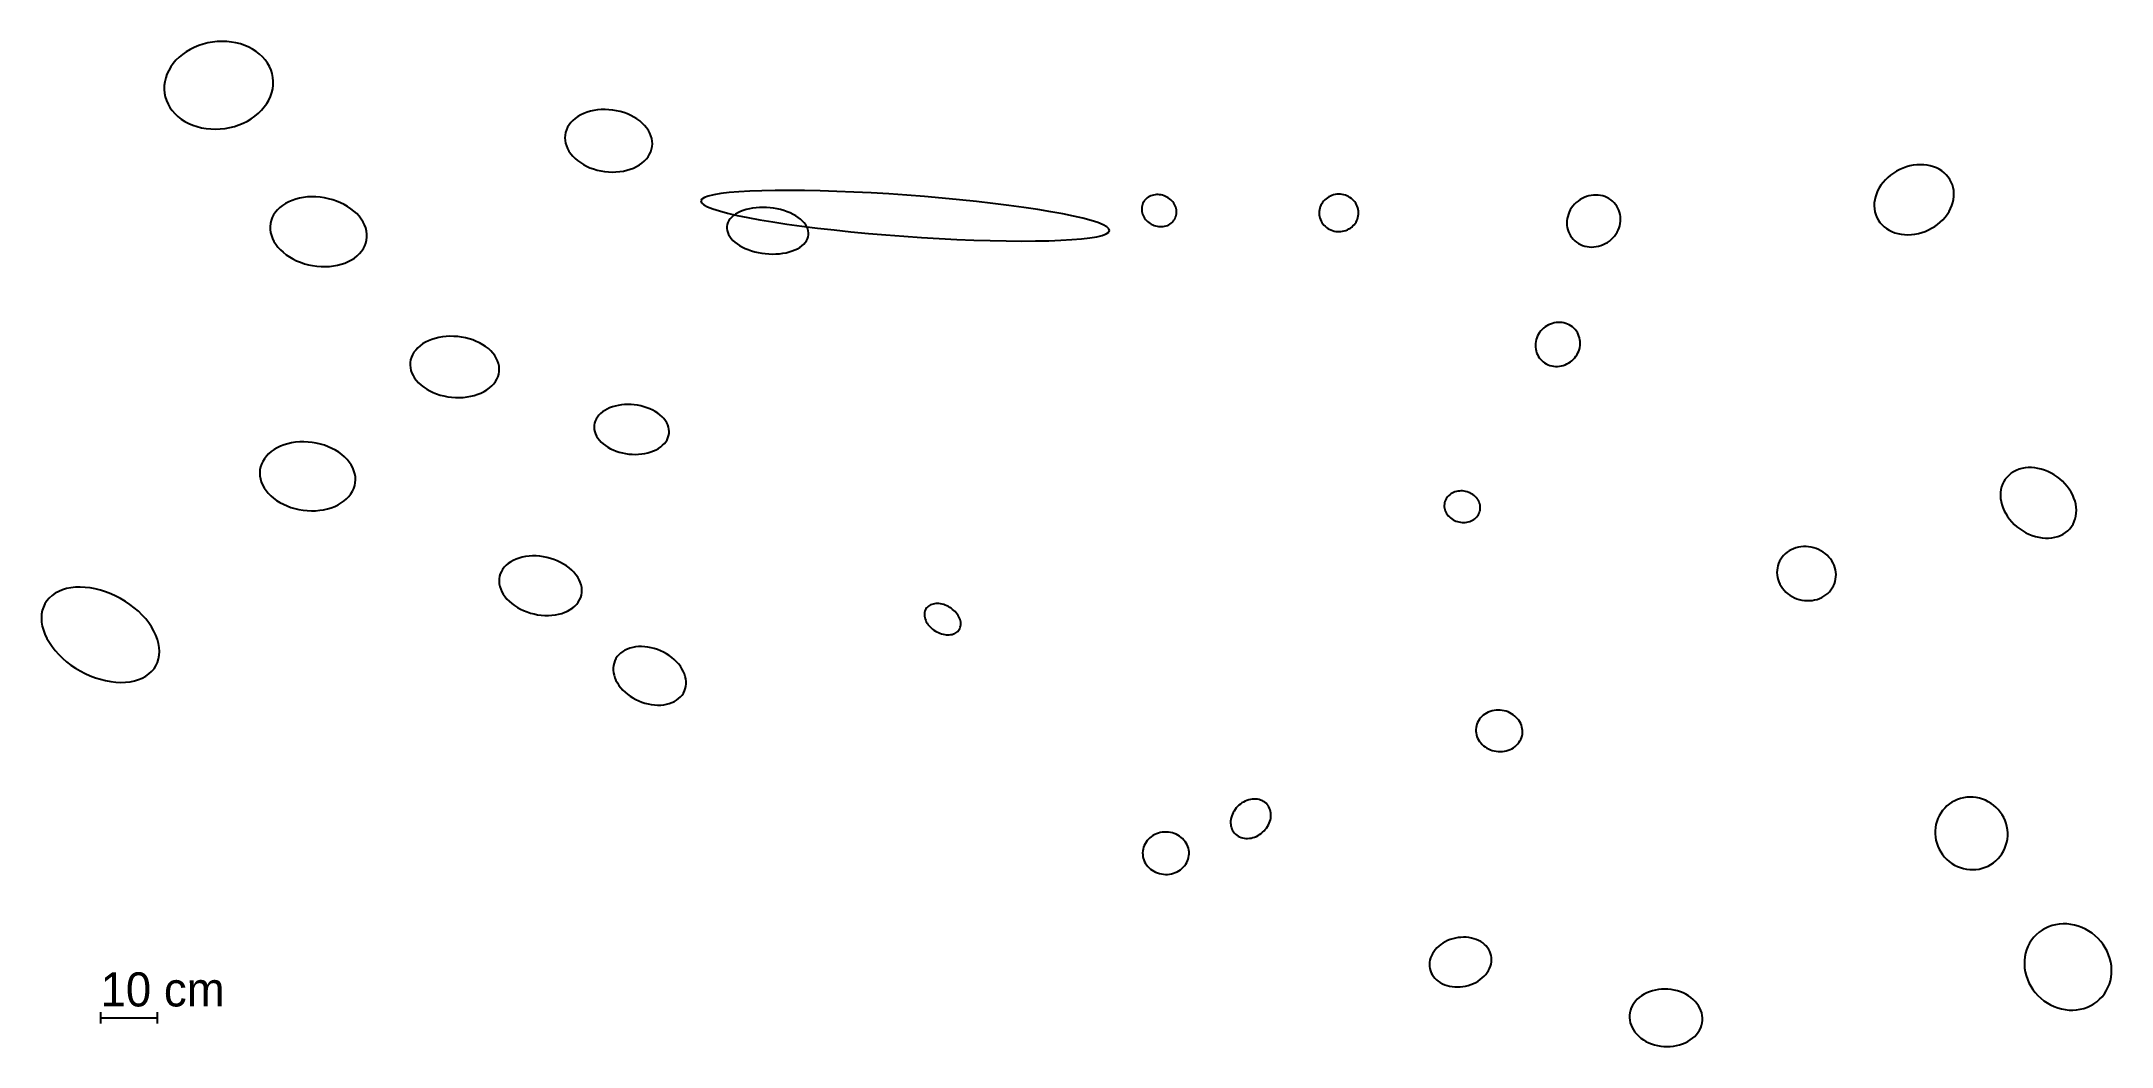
# Model space of a CAD drawing. Header units: metres. Extents: x -13247 to 23162, y -293254 to -275578.
import ezdxf

# ---------------------------------------------------------------- set-up
doc = ezdxf.new("R2010")
doc.units = ezdxf.units.M

msp = doc.modelspace()

# ---------------------------------------------------------------- texts
at = {"layer": 'LAYER'}
msp.add_text('10 cm', height=600, dxfattribs=at).set_placement((-12208.54, -292548.7))

# ---------------------------------------------------------------- linework, layer by layer
at = {"layer": 'LAYER'}
for p, q in [((-10320.92, -275605.97), (-10402.12, -275626.59)), ((-10238.25, -275591.01), (-10320.92, -275605.97)), ((-10154.75, -275581.83), (-10238.25, -275591.01)), ((-10071.04, -275578.49), (-10154.75, -275581.83)), ((-9987.76, -275581.02), (-10071.04, -275578.49)), ((-9905.56, -275589.4), (-9987.76, -275581.02)), ((-9825.04, -275603.57), (-9905.56, -275589.4)), ((-9746.83, -275623.41), (-9825.04, -275603.57)), ((-10929.15, -275968.14), (-10972.15, -276028.01)), ((-10880.06, -275911.18), (-10929.15, -275968.14)), ((-10825.24, -275857.55), (-10880.06, -275911.18)), ((-10765.11, -275807.67), (-10825.24, -275857.55)), ((-10700.14, -275761.92), (-10765.11, -275807.67)), ((-10630.81, -275720.64), (-10700.14, -275761.92)), ((-10557.66, -275684.14), (-10630.81, -275720.64)), ((-10481.23, -275652.71), (-10557.66, -275684.14)), ((-10402.12, -275626.59), (-10481.23, -275652.71)), ((-9671.52, -275648.78), (-9746.83, -275623.41)), ((-9599.69, -275679.49), (-9671.52, -275648.78)), ((-9531.88, -275715.3), (-9599.69, -275679.49)), ((-9468.6, -275755.94), (-9531.88, -275715.3)), ((-9410.34, -275801.1), (-9468.6, -275755.94)), ((-9357.55, -275850.43), (-9410.34, -275801.1)), ((-9310.62, -275903.56), (-9357.55, -275850.43)), ((-9269.91, -275960.09), (-9310.62, -275903.56)), ((-9235.73, -276019.58), (-9269.91, -275960.09)), ((-11077.37, -276287.16), (-11085.98, -276354.39)), ((-11061.54, -276220.4), (-11077.37, -276287.16)), ((-11038.59, -276154.62), (-11061.54, -276220.4)), ((-11008.72, -276090.33), (-11038.59, -276154.62)), ((-10972.15, -276028.01), (-11008.72, -276090.33)), ((-9208.34, -276081.59), (-9235.73, -276019.58)), ((-9187.95, -276145.64), (-9208.34, -276081.59)), ((-9174.71, -276211.24), (-9187.95, -276145.64)), ((-9178.66, -276412.33), (-9170.05, -276345.09)), ((-9168.73, -276277.89), (-9174.71, -276211.24)), ((-9170.05, -276345.09), (-9168.73, -276277.89)), ((-11085.98, -276354.39), (-11087.3, -276421.59)), ((-11087.3, -276421.59), (-11081.32, -276488.25)), ((-11081.32, -276488.25), (-11081.32, -276488.25)), ((-11081.32, -276488.25), (-11068.09, -276553.85)), ((-11068.09, -276553.85), (-11047.7, -276617.9)), ((-11047.7, -276617.9), (-11020.31, -276679.9)), ((-11020.31, -276679.9), (-10986.13, -276739.4)), ((-9326.89, -276731.34), (-9283.89, -276671.47)), ((-9283.89, -276671.47), (-9247.31, -276609.16)), ((-9247.31, -276609.16), (-9217.44, -276544.87)), ((-9217.44, -276544.87), (-9194.5, -276479.09)), ((-9194.5, -276479.09), (-9178.66, -276412.33)), ((-10986.13, -276739.4), (-10945.42, -276795.92)), ((-10945.42, -276795.92), (-10898.49, -276849.06)), ((-10898.49, -276849.06), (-10845.69, -276898.39)), ((-10845.69, -276898.39), (-10787.43, -276943.55)), ((-10787.43, -276943.55), (-10724.16, -276984.18)), ((-10724.16, -276984.18), (-10656.35, -277019.99)), ((-10656.35, -277019.99), (-10584.51, -277050.7)), ((-10584.51, -277050.7), (-10509.2, -277076.07)), ((-9935.12, -277093.51), (-9853.92, -277072.89)), ((-9853.92, -277072.89), (-9774.8, -277046.77)), ((-9774.8, -277046.77), (-9698.38, -277015.34)), ((-9698.38, -277015.34), (-9625.23, -276978.85)), ((-9625.23, -276978.85), (-9555.9, -276937.57)), ((-9555.9, -276937.57), (-9490.92, -276891.81)), ((-9490.92, -276891.81), (-9430.8, -276841.93)), ((-9430.8, -276841.93), (-9375.98, -276788.31)), ((-9375.98, -276788.31), (-9326.89, -276731.34)), ((-3965.81, -277046.2), (-3991.82, -277088.49)), ((-3934.5, -277006.03), (-3965.81, -277046.2)), ((-3898.14, -276968.3), (-3934.5, -277006.03)), ((-3857.01, -276933.3), (-3898.14, -276968.3)), ((-3811.42, -276901.28), (-3857.01, -276933.3)), ((-3761.71, -276872.49), (-3811.42, -276901.28)), ((-3708.27, -276847.16), (-3761.71, -276872.49)), ((-3651.5, -276825.46), (-3708.27, -276847.16)), ((-3591.83, -276807.58), (-3651.5, -276825.46)), ((-3529.72, -276793.64), (-3591.83, -276807.58)), ((-3465.64, -276783.76), (-3529.72, -276793.64)), ((-3400.07, -276778), (-3465.64, -276783.76)), ((-3333.52, -276776.41), (-3400.07, -276778)), ((-3266.5, -276779), (-3333.52, -276776.41)), ((-3199.51, -276785.76), (-3266.5, -276779)), ((-3133.06, -276796.62), (-3199.51, -276785.76)), ((-3067.66, -276811.52), (-3133.06, -276796.62)), ((-3003.81, -276830.33), (-3067.66, -276811.52)), ((-2941.98, -276852.91), (-3003.81, -276830.33)), ((-2882.67, -276879.09), (-2941.98, -276852.91)), ((-2826.3, -276908.68), (-2882.67, -276879.09)), ((-2773.32, -276941.44), (-2826.3, -276908.68)), ((-2724.13, -276977.12), (-2773.32, -276941.44)), ((-2679.09, -277015.46), (-2724.13, -276977.12)), ((-2638.56, -277056.17), (-2679.09, -277015.46)), ((-2602.85, -277098.92), (-2638.56, -277056.17)), ((-10509.2, -277076.07), (-10430.99, -277095.92)), ((-10430.99, -277095.92), (-10350.48, -277110.09)), ((-10350.48, -277110.09), (-10268.27, -277118.47)), ((-10268.27, -277118.47), (-10185, -277121)), ((-10185, -277121), (-10101.29, -277117.66)), ((-10101.29, -277117.66), (-10017.78, -277108.47)), ((-10017.78, -277108.47), (-9935.12, -277093.51)), ((-4036.37, -277224.86), (-4039.68, -277272.33)), ((-4039.68, -277272.33), (-4037.13, -277320.2)), ((-4037.13, -277320.2), (-4028.75, -277368.12)), ((-4027.24, -277178.16), (-4036.37, -277224.86)), ((-4028.75, -277368.12), (-4014.61, -277415.71)), ((-4012.36, -277132.59), (-4027.24, -277178.16)), ((-4014.61, -277415.71), (-3994.8, -277462.63)), ((-3991.82, -277088.49), (-4012.36, -277132.59)), ((-2572.21, -277143.41), (-2602.85, -277098.92)), ((-2546.9, -277189.28), (-2572.21, -277143.41)), ((-2527.09, -277236.2), (-2546.9, -277189.28)), ((-2512.94, -277283.79), (-2527.09, -277236.2)), ((-2514.45, -277473.75), (-2505.32, -277427.05)), ((-2504.56, -277331.71), (-2512.94, -277283.79)), ((-2505.32, -277427.05), (-2502.02, -277379.58)), ((-2505.32, -277427.05), (-2505.32, -277427.05)), ((-2502.02, -277379.58), (-2504.56, -277331.71)), ((-3994.8, -277462.63), (-3969.48, -277508.5)), ((-3969.48, -277508.5), (-3938.85, -277552.99)), ((-3938.85, -277552.99), (-3903.13, -277595.74)), ((-3903.13, -277595.74), (-3862.6, -277636.45)), ((-3862.6, -277636.45), (-3817.57, -277674.79)), ((-3817.57, -277674.79), (-3768.37, -277710.47)), ((-3768.37, -277710.47), (-3715.39, -277743.23)), ((-3715.39, -277743.23), (-3659.03, -277772.82)), ((-3659.03, -277772.82), (-3599.71, -277799)), ((-3599.71, -277799), (-3537.89, -277821.58)), ((-2833.42, -277804.75), (-2779.98, -277779.42)), ((-2779.98, -277779.42), (-2730.28, -277750.63)), ((-2730.28, -277750.63), (-2684.68, -277718.61)), ((-2684.68, -277718.61), (-2643.55, -277683.61)), ((-2643.55, -277683.61), (-2607.19, -277645.88)), ((-2607.19, -277645.88), (-2575.89, -277605.71)), ((-2575.89, -277605.71), (-2549.87, -277563.42)), ((-2549.87, -277563.42), (-2529.34, -277519.32)), ((-2529.34, -277519.32), (-2514.45, -277473.75)), ((19553.44, -277784.61), (19493.97, -277805.42)), ((19613.93, -277768.19), (19553.44, -277784.61)), ((19674.99, -277756.29), (19613.93, -277768.19)), ((19736.16, -277749.01), (19674.99, -277756.29)), ((19796.96, -277746.4), (19736.16, -277749.01)), ((19856.94, -277748.47), (19796.96, -277746.4)), ((19915.64, -277755.22), (19856.94, -277748.47)), ((19972.6, -277766.58), (19915.64, -277755.22)), ((20027.41, -277782.48), (19972.6, -277766.58)), ((20079.64, -277802.8), (20027.41, -277782.48)), ((20128.89, -277827.37), (20079.64, -277802.8)), ((-3537.89, -277821.58), (-3474.03, -277840.39)), ((-3474.03, -277840.39), (-3408.63, -277855.29)), ((-3408.63, -277855.29), (-3342.19, -277866.15)), ((-3342.19, -277866.15), (-3275.19, -277872.91)), ((-3275.19, -277872.91), (-3208.17, -277875.5)), ((-3208.17, -277875.5), (-3141.62, -277873.91)), ((-3141.62, -277873.91), (-3076.06, -277868.15)), ((-3076.06, -277868.15), (-3011.98, -277858.27)), ((-3011.98, -277858.27), (-2949.87, -277844.33)), ((-2949.87, -277844.33), (-2890.2, -277826.45)), ((-2890.2, -277826.45), (-2833.42, -277804.75)), ((19074.5, -278154.6), (19047.3, -278205.93)), ((19106.37, -278104.85), (19074.5, -278154.6)), ((19142.67, -278057.06), (19106.37, -278104.85)), ((19183.13, -278011.6), (19142.67, -278057.06)), ((19227.43, -277968.8), (19183.13, -278011.6)), ((19275.25, -277929), (19227.43, -277968.8)), ((19326.2, -277892.5), (19275.25, -277929)), ((19379.92, -277859.57), (19326.2, -277892.5)), ((19435.98, -277830.47), (19379.92, -277859.57)), ((19493.97, -277805.42), (19435.98, -277830.47)), ((20174.78, -277856.01), (20128.89, -277827.37)), ((20216.98, -277888.51), (20174.78, -277856.01)), ((20255.16, -277924.61), (20216.98, -277888.51)), ((20289.02, -277964.05), (20255.16, -277924.61)), ((20318.31, -278006.51), (20289.02, -277964.05)), ((20342.81, -278051.69), (20318.31, -278006.51)), ((20362.33, -278099.22), (20342.81, -278051.69)), ((20376.73, -278148.76), (20362.33, -278099.22)), ((20385.88, -278199.93), (20376.73, -278148.76)), ((-9053.61, -278499.63), (-9095.68, -278539.85)), ((-9006.36, -278462.64), (-9053.61, -278499.63)), ((-8954.29, -278429.18), (-9006.36, -278462.64)), ((-8897.81, -278399.49), (-8954.29, -278429.18)), ((-8837.34, -278373.8), (-8897.81, -278399.49)), ((-8773.33, -278352.31), (-8837.34, -278373.8)), ((-8706.29, -278335.17), (-8773.33, -278352.31)), ((-8636.71, -278322.53), (-8706.29, -278335.17)), ((-8565.13, -278314.47), (-8636.71, -278322.53)), ((-8492.09, -278311.06), (-8565.13, -278314.47)), ((-8418.14, -278312.32), (-8492.09, -278311.06)), ((-8343.86, -278318.25), (-8418.14, -278312.32)), ((-8269.81, -278328.79), (-8343.86, -278318.25)), ((-8196.54, -278343.88), (-8269.81, -278328.79)), ((-8124.62, -278363.38), (-8196.54, -278343.88)), ((-8054.6, -278387.17), (-8124.62, -278363.38)), ((-7987, -278415.04), (-8054.6, -278387.17)), ((-7922.34, -278446.8), (-7987, -278415.04)), ((-7861.12, -278482.2), (-7922.34, -278446.8)), ((-7803.8, -278520.97), (-7861.12, -278482.2)), ((-7750.82, -278562.81), (-7803.8, -278520.97)), ((-1631.07, -278353.04), (-1647.03, -278383.52)), ((-1647.03, -278383.52), (-1635.64, -278415.98)), ((-1635.64, -278415.98), (-1596.99, -278450.18)), ((-1587.89, -278324.77), (-1631.07, -278353.04)), ((-1596.99, -278450.18), (-1531.37, -278485.85)), ((-1517.82, -278298.94), (-1587.89, -278324.77)), ((-1531.37, -278485.85), (-1439.29, -278522.73)), ((-1421.38, -278275.73), (-1517.82, -278298.94)), ((-1439.29, -278522.73), (-1321.44, -278560.53)), ((-1299.31, -278255.33), (-1421.38, -278275.73)), ((-1152.54, -278237.88), (-1299.31, -278255.33)), ((-982.19, -278223.53), (-1152.54, -278237.88)), ((-789.56, -278212.37), (-982.19, -278223.53)), ((-795.62, -278520.27), (-850.4, -278533.64)), ((-738.39, -278509.84), (-795.62, -278520.27)), ((-576.1, -278204.5), (-789.56, -278212.37)), ((-679.14, -278502.44), (-738.39, -278509.84)), ((-618.33, -278498.11), (-679.14, -278502.44)), ((-556.41, -278496.9), (-618.33, -278498.11)), ((-343.45, -278199.98), (-576.1, -278204.5)), ((-493.86, -278498.8), (-556.41, -278496.9)), ((-431.15, -278503.81), (-493.86, -278498.8)), ((-368.77, -278511.89), (-431.15, -278503.81)), ((-307.18, -278522.98), (-368.77, -278511.89)), ((-93.37, -278198.84), (-343.45, -278199.98)), ((-246.85, -278536.99), (-307.18, -278522.98)), ((172.23, -278201.08), (-93.37, -278198.84)), ((451.33, -278206.7), (172.23, -278201.08)), ((741.81, -278215.65), (451.33, -278206.7)), ((1041.45, -278227.85), (741.81, -278215.65)), ((1347.98, -278243.23), (1041.45, -278227.85)), ((1659.06, -278261.65), (1347.98, -278243.23)), ((1972.33, -278282.98), (1659.06, -278261.65)), ((2285.39, -278307.07), (1972.33, -278282.98)), ((2595.87, -278333.71), (2285.39, -278307.07)), ((2901.41, -278362.72), (2595.87, -278333.71)), ((3199.68, -278393.87), (2901.41, -278362.72)), ((3488.41, -278426.93), (3199.68, -278393.87)), ((3765.4, -278461.64), (3488.41, -278426.93)), ((4028.55, -278497.73), (3765.4, -278461.64)), ((4275.84, -278534.94), (4028.55, -278497.73)), ((6106.57, -278495.18), (6104.64, -278519.43)), ((6104.64, -278519.43), (6105.04, -278543.94)), ((6110.81, -278471.38), (6106.57, -278495.18)), ((6117.34, -278448.21), (6110.81, -278471.38)), ((6126.1, -278425.85), (6117.34, -278448.21)), ((6137.03, -278404.46), (6126.1, -278425.85)), ((6150.04, -278384.21), (6137.03, -278404.46)), ((6165.04, -278365.25), (6150.04, -278384.21)), ((6181.91, -278347.72), (6165.04, -278365.25)), ((6200.52, -278331.77), (6181.91, -278347.72)), ((6220.73, -278317.51), (6200.52, -278331.77)), ((6242.39, -278305.05), (6220.73, -278317.51)), ((6265.33, -278294.48), (6242.39, -278305.05)), ((6289.38, -278285.89), (6265.33, -278294.48)), ((6314.35, -278279.34), (6289.38, -278285.89)), ((6340.06, -278274.87), (6314.35, -278279.34)), ((6366.31, -278272.54), (6340.06, -278274.87)), ((6392.89, -278272.34), (6366.31, -278272.54)), ((6419.61, -278274.29), (6392.89, -278272.34)), ((6446.27, -278278.37), (6419.61, -278274.29)), ((6472.65, -278284.54), (6446.27, -278278.37)), ((6498.57, -278292.77), (6472.65, -278284.54)), ((6523.82, -278302.98), (6498.57, -278292.77)), ((6548.2, -278315.1), (6523.82, -278302.98)), ((6571.55, -278329.04), (6548.2, -278315.1)), ((6593.67, -278344.7), (6571.55, -278329.04)), ((6614.39, -278361.95), (6593.67, -278344.7)), ((6633.57, -278380.65), (6614.39, -278361.95)), ((6651.06, -278400.68), (6633.57, -278380.65)), ((6666.71, -278421.88), (6651.06, -278400.68)), ((6680.42, -278444.07), (6666.71, -278421.88)), ((6692.08, -278467.11), (6680.42, -278444.07)), ((6701.6, -278490.81), (6692.08, -278467.11)), ((6708.9, -278514.99), (6701.6, -278490.81)), ((6713.94, -278539.46), (6708.9, -278514.99)), ((9236.71, -278513.09), (9230.53, -278541.22)), ((9245.44, -278485.58), (9236.71, -278513.09)), ((9256.65, -278458.89), (9245.44, -278485.58)), ((9270.27, -278433.24), (9256.65, -278458.89)), ((9286.18, -278408.8), (9270.27, -278433.24)), ((9304.27, -278385.78), (9286.18, -278408.8)), ((9324.39, -278364.35), (9304.27, -278385.78)), ((9346.4, -278344.66), (9324.39, -278364.35)), ((9370.12, -278326.87), (9346.4, -278344.66)), ((9395.38, -278311.11), (9370.12, -278326.87)), ((9421.99, -278297.51), (9395.38, -278311.11)), ((9449.74, -278286.17), (9421.99, -278297.51)), ((9478.41, -278277.17), (9449.74, -278286.17)), ((9507.8, -278270.58), (9478.41, -278277.17)), ((9537.68, -278266.45), (9507.8, -278270.58)), ((9567.81, -278264.82), (9537.68, -278266.45)), ((9597.98, -278265.69), (9567.81, -278264.82)), ((9627.95, -278269.06), (9597.98, -278265.69)), ((9657.5, -278274.91), (9627.95, -278269.06)), ((9686.39, -278283.19), (9657.5, -278274.91)), ((9714.42, -278293.83), (9686.39, -278283.19)), ((9741.35, -278306.75), (9714.42, -278293.83)), ((9767, -278321.87), (9741.35, -278306.75)), ((9791.17, -278339.05), (9767, -278321.87)), ((9813.67, -278358.18), (9791.17, -278339.05)), ((9834.32, -278379.1), (9813.67, -278358.18)), ((9852.98, -278401.66), (9834.32, -278379.1)), ((9869.51, -278425.68), (9852.98, -278401.66)), ((9883.76, -278450.99), (9869.51, -278425.68)), ((9895.65, -278477.38), (9883.76, -278450.99)), ((9905.07, -278504.67), (9895.65, -278477.38)), ((9911.96, -278532.63), (9905.07, -278504.67)), ((13664.27, -278506.41), (13642.44, -278541.68)), ((13689.07, -278472.9), (13664.27, -278506.41)), ((13716.65, -278441.39), (13689.07, -278472.9)), ((13746.8, -278412.14), (13716.65, -278441.39)), ((13779.28, -278385.36), (13746.8, -278412.14)), ((13813.85, -278361.25), (13779.28, -278385.36)), ((13850.25, -278340), (13813.85, -278361.25)), ((13888.2, -278321.78), (13850.25, -278340)), ((13927.42, -278306.71), (13888.2, -278321.78)), ((13967.59, -278294.92), (13927.42, -278306.71)), ((14008.42, -278286.49), (13967.59, -278294.92)), ((14049.6, -278281.49), (14008.42, -278286.49)), ((14090.82, -278279.96), (14049.6, -278281.49)), ((14131.75, -278281.91), (14090.82, -278279.96)), ((14172.09, -278287.32), (14131.75, -278281.91)), ((14211.53, -278296.15), (14172.09, -278287.32)), ((14249.77, -278308.34), (14211.53, -278296.15)), ((14286.52, -278323.78), (14249.77, -278308.34)), ((14321.5, -278342.38), (14286.52, -278323.78)), ((14354.45, -278363.98), (14321.5, -278342.38)), ((14385.11, -278388.41), (14354.45, -278363.98)), ((14413.24, -278415.5), (14385.11, -278388.41)), ((14438.65, -278445.04), (14413.24, -278415.5)), ((14461.12, -278476.79), (14438.65, -278445.04)), ((14480.5, -278510.53), (14461.12, -278476.79)), ((14496.63, -278545.99), (14480.5, -278510.53)), ((18988.81, -278419.12), (18987.32, -278472.36)), ((18987.32, -278472.36), (18991.17, -278524.77)), ((18995.62, -278365.45), (18988.81, -278419.12)), ((18991.17, -278524.77), (19000.32, -278575.93)), ((19007.71, -278311.76), (18995.62, -278365.45)), ((19024.98, -278258.45), (19007.71, -278311.76)), ((19047.3, -278205.93), (19024.98, -278258.45)), ((20302.55, -278570.1), (20329.75, -278518.77)), ((20329.75, -278518.77), (20352.07, -278466.25)), ((20352.07, -278466.25), (20369.34, -278412.94)), ((20369.34, -278412.94), (20381.43, -278359.25)), ((20381.43, -278359.25), (20388.24, -278305.57)), ((20389.73, -278252.33), (20385.88, -278199.93)), ((20388.24, -278305.57), (20389.73, -278252.33)), ((-9218.71, -278778.09), (-9224.53, -278830.62)), ((-9224.53, -278830.62), (-9223.88, -278883.87)), ((-9223.88, -278883.87), (-9216.76, -278937.44)), ((-9206.45, -278726.68), (-9218.71, -278778.09)), ((-9187.85, -278676.77), (-9206.45, -278726.68)), ((-9163.06, -278628.76), (-9187.85, -278676.77)), ((-9132.26, -278583), (-9163.06, -278628.76)), ((-9095.68, -278539.85), (-9132.26, -278583)), ((-7702.57, -278607.41), (-7750.82, -278562.81)), ((-7659.43, -278654.43), (-7702.57, -278607.41)), ((-7621.73, -278703.51), (-7659.43, -278654.43)), ((-7589.74, -278754.28), (-7621.73, -278703.51)), ((-7563.73, -278806.35), (-7589.74, -278754.28)), ((-7543.87, -278859.32), (-7563.73, -278806.35)), ((-7530.33, -278912.79), (-7543.87, -278859.32)), ((-1321.44, -278560.53), (-1178.73, -278598.97)), ((-1190.98, -278831.86), (-1191.93, -278867.28)), ((-1191.93, -278867.28), (-1187.41, -278903)), ((-1184.57, -278797.01), (-1190.98, -278831.86)), ((-1172.75, -278762.99), (-1184.57, -278797.01)), ((-1178.73, -278598.97), (-1012.23, -278637.75)), ((-1155.61, -278730.07), (-1172.75, -278762.99)), ((-1133.27, -278698.5), (-1155.61, -278730.07)), ((-1105.91, -278668.51), (-1133.27, -278698.5)), ((-1073.74, -278640.34), (-1105.91, -278668.51)), ((-1037, -278614.2), (-1073.74, -278640.34)), ((-995.97, -278590.29), (-1037, -278614.2)), ((-1012.23, -278637.75), (-823.22, -278676.58)), ((-950.96, -278568.78), (-995.97, -278590.29)), ((-902.31, -278549.85), (-950.96, -278568.78)), ((-850.4, -278533.64), (-902.31, -278549.85)), ((-823.22, -278676.58), (-613.13, -278715.16)), ((-613.13, -278715.16), (-383.56, -278753.2)), ((-383.56, -278753.2), (-136.26, -278790.41)), ((-188.25, -278553.81), (-246.85, -278536.99)), ((-131.82, -278573.33), (-188.25, -278553.81)), ((-136.26, -278790.41), (126.88, -278826.5)), ((-77.99, -278595.38), (-131.82, -278573.33)), ((-27.16, -278619.8), (-77.99, -278595.38)), ((20.26, -278646.41), (-27.16, -278619.8)), ((63.93, -278675), (20.26, -278646.41)), ((103.52, -278705.36), (63.93, -278675)), ((138.71, -278737.25), (103.52, -278705.36)), ((126.88, -278826.5), (403.87, -278861.21)), ((169.24, -278770.43), (138.71, -278737.25)), ((194.88, -278804.65), (169.24, -278770.43)), ((215.44, -278839.65), (194.88, -278804.65)), ((230.76, -278875.17), (215.44, -278839.65)), ((240.71, -278910.92), (230.76, -278875.17)), ((403.87, -278861.21), (692.6, -278894.27)), ((692.6, -278894.27), (990.87, -278925.42)), ((4505.41, -278572.98), (4275.84, -278534.94)), ((4715.5, -278611.56), (4505.41, -278572.98)), ((4904.51, -278650.39), (4715.5, -278611.56)), ((5071.01, -278689.17), (4904.51, -278650.39)), ((5213.72, -278727.61), (5071.01, -278689.17)), ((5331.57, -278765.41), (5213.72, -278727.61)), ((5423.65, -278802.29), (5331.57, -278765.41)), ((5489.27, -278837.96), (5423.65, -278802.29)), ((5527.92, -278872.16), (5489.27, -278837.96)), ((5539.31, -278904.62), (5527.92, -278872.16)), ((6105.04, -278543.94), (6107.77, -278568.52)), ((6107.77, -278568.52), (6112.81, -278593)), ((6112.81, -278593), (6120.11, -278617.18)), ((6120.11, -278617.18), (6129.63, -278640.87)), ((6129.63, -278640.87), (6141.29, -278663.91)), ((6141.29, -278663.91), (6154.99, -278686.11)), ((6154.99, -278686.11), (6170.65, -278707.3)), ((6170.65, -278707.3), (6188.14, -278727.33)), ((6188.14, -278727.33), (6207.31, -278746.04)), ((6207.31, -278746.04), (6228.04, -278763.29)), ((6228.04, -278763.29), (6250.16, -278778.94)), ((6250.16, -278778.94), (6273.5, -278792.88)), ((6273.5, -278792.88), (6297.89, -278805.01)), ((6297.89, -278805.01), (6323.14, -278815.22)), ((6323.14, -278815.22), (6349.06, -278823.44)), ((6349.06, -278823.44), (6375.44, -278829.62)), ((6375.44, -278829.62), (6402.1, -278833.7)), ((6402.1, -278833.7), (6428.82, -278835.64)), ((6428.82, -278835.64), (6455.4, -278835.45)), ((6455.4, -278835.45), (6481.65, -278833.11)), ((6481.65, -278833.11), (6507.36, -278828.65)), ((6507.36, -278828.65), (6532.33, -278822.1)), ((6532.33, -278822.1), (6556.38, -278813.51)), ((6556.38, -278813.51), (6579.32, -278802.94)), ((6579.32, -278802.94), (6600.98, -278790.48)), ((6600.98, -278790.48), (6621.19, -278776.21)), ((6621.19, -278776.21), (6639.8, -278760.26)), ((6639.8, -278760.26), (6656.67, -278742.74)), ((6656.67, -278742.74), (6671.66, -278723.78)), ((6671.66, -278723.78), (6684.68, -278703.53)), ((6684.68, -278703.53), (6695.61, -278682.14)), ((6695.61, -278682.14), (6704.37, -278659.77)), ((6695.61, -278682.14), (6695.61, -278682.14)), ((6704.37, -278659.77), (6710.9, -278636.6)), ((6710.9, -278636.6), (6715.14, -278612.8)), ((6716.67, -278564.05), (6713.94, -278539.46)), ((6715.14, -278612.8), (6717.07, -278588.56)), ((6717.07, -278588.56), (6716.67, -278564.05)), ((9226.95, -278569.75), (9225.99, -278598.46)), ((9225.99, -278598.46), (9225.99, -278598.46)), ((9225.99, -278598.46), (9227.67, -278627.14)), ((9230.53, -278541.22), (9226.95, -278569.75)), ((9227.67, -278627.14), (9231.97, -278655.58)), ((9231.97, -278655.58), (9238.86, -278683.54)), ((9238.86, -278683.54), (9248.28, -278710.82)), ((9248.28, -278710.82), (9260.16, -278737.21)), ((9260.16, -278737.21), (9274.42, -278762.52)), ((9274.42, -278762.52), (9290.94, -278786.54)), ((9290.94, -278786.54), (9309.6, -278809.1)), ((9309.6, -278809.1), (9330.26, -278830.02)), ((9330.26, -278830.02), (9352.76, -278849.15)), ((9352.76, -278849.15), (9376.92, -278866.34)), ((9376.92, -278866.34), (9402.57, -278881.45)), ((9402.57, -278881.45), (9429.51, -278894.38)), ((9429.51, -278894.38), (9457.53, -278905.02)), ((9694.19, -278902.04), (9721.94, -278890.69)), ((9721.94, -278890.69), (9748.54, -278877.09)), ((9748.54, -278877.09), (9773.8, -278861.34)), ((9773.8, -278861.34), (9797.53, -278843.55)), ((9797.53, -278843.55), (9819.53, -278823.86)), ((9819.53, -278823.86), (9839.66, -278802.42)), ((9839.66, -278802.42), (9857.74, -278779.4)), ((9857.74, -278779.4), (9873.66, -278754.97)), ((9873.66, -278754.97), (9887.27, -278729.31)), ((9887.27, -278729.31), (9898.49, -278702.63)), ((9898.49, -278702.63), (9907.22, -278675.12)), ((9907.22, -278675.12), (9913.4, -278646.99)), ((9916.25, -278561.06), (9911.96, -278532.63)), ((9913.4, -278646.99), (9916.98, -278618.46)), ((9917.93, -278589.74), (9916.25, -278561.06)), ((9916.98, -278618.46), (9917.93, -278589.74)), ((13582.71, -278734.61), (13581.29, -278774.45)), ((13581.29, -278774.45), (13583.47, -278814)), ((13587.71, -278694.78), (13582.71, -278734.61)), ((13583.47, -278814), (13589.23, -278852.97)), ((13596.27, -278655.28), (13587.71, -278694.78)), ((13589.23, -278852.97), (13598.52, -278891.06)), ((13608.31, -278616.4), (13596.27, -278655.28)), ((13598.52, -278891.06), (13611.28, -278927.98)), ((13623.73, -278578.44), (13608.31, -278616.4)), ((13642.44, -278541.68), (13623.73, -278578.44)), ((14484.18, -278895.53), (14499.61, -278857.56)), ((14509.39, -278582.91), (14496.63, -278545.99)), ((14499.61, -278857.56), (14511.65, -278818.68)), ((14518.69, -278620.99), (14509.39, -278582.91)), ((14511.65, -278818.68), (14520.2, -278779.18)), ((14524.45, -278659.96), (14518.69, -278620.99)), ((14520.2, -278779.18), (14525.21, -278739.36)), ((14526.63, -278699.52), (14524.45, -278659.96)), ((14525.21, -278739.36), (14526.63, -278699.52)), ((19000.32, -278575.93), (19014.72, -278625.47)), ((19014.72, -278625.47), (19034.24, -278673.01)), ((19034.24, -278673.01), (19034.24, -278673.01)), ((19034.24, -278673.01), (19058.74, -278718.19)), ((19058.74, -278718.19), (19088.03, -278760.65)), ((19088.03, -278760.65), (19121.89, -278800.09)), ((19121.89, -278800.09), (19160.07, -278836.19)), ((19160.07, -278836.19), (19202.27, -278868.69)), ((19202.27, -278868.69), (19248.16, -278897.33)), ((19883.08, -278919.28), (19941.07, -278894.23)), ((19941.07, -278894.23), (19997.13, -278865.13)), ((19997.13, -278865.13), (20050.85, -278832.2)), ((20050.85, -278832.2), (20101.8, -278795.7)), ((20101.8, -278795.7), (20149.62, -278755.9)), ((20149.62, -278755.9), (20193.92, -278713.1)), ((20193.92, -278713.1), (20234.38, -278667.64)), ((20234.38, -278667.64), (20270.68, -278619.85)), ((20270.68, -278619.85), (20302.55, -278570.1)), ((-9216.76, -278937.44), (-9203.22, -278990.91)), ((-9203.22, -278990.91), (-9183.36, -279043.88)), ((-9183.36, -279043.88), (-9157.34, -279095.95)), ((-9157.34, -279095.95), (-9125.36, -279146.71)), ((-9125.36, -279146.71), (-9087.66, -279195.79)), ((-9087.66, -279195.79), (-9044.52, -279242.81)), ((-9044.52, -279242.81), (-8996.27, -279287.42)), ((-7614.83, -279267.23), (-7584.03, -279221.47)), ((-7584.03, -279221.47), (-7559.23, -279173.46)), ((-7559.23, -279173.46), (-7540.64, -279123.55)), ((-7540.64, -279123.55), (-7528.38, -279072.14)), ((-7523.21, -278966.36), (-7530.33, -278912.79)), ((-7528.38, -279072.14), (-7522.56, -279019.61)), ((-7528.38, -279072.14), (-7528.38, -279072.14)), ((-7522.56, -279019.61), (-7523.21, -278966.36)), ((-1187.41, -278903), (-1177.45, -278938.76)), ((-1177.45, -278938.76), (-1162.13, -278974.27)), ((-1162.13, -278974.27), (-1141.58, -279009.27)), ((-1141.58, -279009.27), (-1115.93, -279043.49)), ((-1115.93, -279043.49), (-1085.4, -279076.68)), ((-1085.4, -279076.68), (-1050.21, -279108.57)), ((-1050.21, -279108.57), (-1010.63, -279138.92)), ((-1010.63, -279138.92), (-966.95, -279167.52)), ((-966.95, -279167.52), (-919.53, -279194.12)), ((-919.53, -279194.12), (-868.7, -279218.55)), ((-868.7, -279218.55), (-814.87, -279240.6)), ((-814.87, -279240.6), (-758.44, -279260.11)), ((-44.38, -279264.07), (4.26, -279245.14)), ((4.26, -279245.14), (49.27, -279223.64)), ((49.27, -279223.64), (90.31, -279199.72)), ((90.31, -279199.72), (127.05, -279173.58)), ((127.05, -279173.58), (159.22, -279145.41)), ((159.22, -279145.41), (186.58, -279115.42)), ((186.58, -279115.42), (208.92, -279083.85)), ((208.92, -279083.85), (226.06, -279050.93)), ((226.06, -279050.93), (237.88, -279016.92)), ((237.88, -279016.92), (244.29, -278982.07)), ((245.24, -278946.65), (240.71, -278910.92)), ((244.29, -278982.07), (245.24, -278946.65)), ((244.29, -278982.07), (244.29, -278982.07)), ((990.87, -278925.42), (1296.41, -278954.43)), ((1296.41, -278954.43), (1606.89, -278981.07)), ((1606.89, -278981.07), (1919.96, -279005.16)), ((1919.96, -279005.16), (2233.22, -279026.49)), ((2233.22, -279026.49), (2544.3, -279044.92)), ((2544.3, -279044.92), (2850.83, -279060.29)), ((2850.83, -279060.29), (3150.47, -279072.5)), ((3150.47, -279072.5), (3440.95, -279081.44)), ((3440.95, -279081.44), (3720.05, -279087.06)), ((3720.05, -279087.06), (3985.65, -279089.3)), ((3985.65, -279089.3), (4235.73, -279088.16)), ((4235.73, -279088.16), (4468.38, -279083.64)), ((4468.38, -279083.64), (4681.84, -279075.77)), ((4681.84, -279075.77), (4874.47, -279064.61)), ((4874.47, -279064.61), (5044.83, -279050.26)), ((5044.83, -279050.26), (5191.59, -279032.81)), ((5191.59, -279032.81), (5313.66, -279012.41)), ((5313.66, -279012.41), (5410.1, -278989.2)), ((5410.1, -278989.2), (5480.18, -278963.37)), ((5480.18, -278963.37), (5523.36, -278935.1)), ((5523.36, -278935.1), (5539.31, -278904.62)), ((5539.31, -278904.62), (5539.31, -278904.62)), ((9457.53, -278905.02), (9486.43, -278913.29)), ((9486.43, -278913.29), (9515.97, -278919.14)), ((9515.97, -278919.14), (9545.94, -278922.51)), ((9545.94, -278922.51), (9576.11, -278923.39)), ((9576.11, -278923.39), (9606.25, -278921.75)), ((9606.25, -278921.75), (9636.13, -278917.63)), ((9636.13, -278917.63), (9665.51, -278911.04)), ((9665.51, -278911.04), (9694.19, -278902.04)), ((13611.28, -278927.98), (13627.41, -278963.44)), ((13627.41, -278963.44), (13646.79, -278997.17)), ((13646.79, -278997.17), (13646.79, -278997.17)), ((13646.79, -278997.17), (13669.27, -279028.93)), ((13669.27, -279028.93), (13694.67, -279058.47)), ((13694.67, -279058.47), (13722.81, -279085.55)), ((13722.81, -279085.55), (13753.47, -279109.99)), ((13753.47, -279109.99), (13786.41, -279131.59)), ((13786.41, -279131.59), (13821.39, -279150.18)), ((13821.39, -279150.18), (13858.14, -279165.63)), ((13858.14, -279165.63), (13896.39, -279177.82)), ((13896.39, -279177.82), (13935.83, -279186.65)), ((13935.83, -279186.65), (13976.17, -279192.06)), ((13976.17, -279192.06), (14017.1, -279194)), ((14017.1, -279194), (14058.31, -279192.47)), ((14058.31, -279192.47), (14099.49, -279187.47)), ((14099.49, -279187.47), (14140.32, -279179.05)), ((14140.32, -279179.05), (14180.5, -279167.26)), ((14180.5, -279167.26), (14219.71, -279152.19)), ((14219.71, -279152.19), (14257.66, -279133.96)), ((14257.66, -279133.96), (14294.06, -279112.72)), ((14294.06, -279112.72), (14328.63, -279088.61)), ((14328.63, -279088.61), (14361.12, -279061.83)), ((14361.12, -279061.83), (14391.26, -279032.57)), ((14391.26, -279032.57), (14418.84, -279001.07)), ((14418.84, -279001.07), (14443.64, -278967.55)), ((14443.64, -278967.55), (14465.48, -278932.28)), ((14465.48, -278932.28), (14484.18, -278895.53)), ((19248.16, -278897.33), (19297.41, -278921.9)), ((19297.41, -278921.9), (19349.64, -278942.22)), ((19349.64, -278942.22), (19404.45, -278958.12)), ((19404.45, -278958.12), (19461.41, -278969.48)), ((19461.41, -278969.48), (19520.11, -278976.23)), ((19520.11, -278976.23), (19580.09, -278978.3)), ((19580.09, -278978.3), (19640.89, -278975.69)), ((19640.89, -278975.69), (19702.06, -278968.4)), ((19702.06, -278968.4), (19763.12, -278956.51)), ((19763.12, -278956.51), (19823.61, -278940.09)), ((19823.61, -278940.09), (19883.08, -278919.28)), ((-8996.27, -279287.42), (-8943.28, -279329.26)), ((-8943.28, -279329.26), (-8885.96, -279368.03)), ((-8885.96, -279368.03), (-8824.74, -279403.43)), ((-8824.74, -279403.43), (-8760.09, -279435.19)), ((-8760.09, -279435.19), (-8692.49, -279463.06)), ((-8692.49, -279463.06), (-8622.47, -279486.85)), ((-8622.47, -279486.85), (-8550.55, -279506.35)), ((-8550.55, -279506.35), (-8477.28, -279521.44)), ((-8477.28, -279521.44), (-8403.22, -279531.98)), ((-8403.22, -279531.98), (-8328.94, -279537.91)), ((-8328.94, -279537.91), (-8255, -279539.17)), ((-8255, -279539.17), (-8181.96, -279535.76)), ((-8181.96, -279535.76), (-8110.38, -279527.7)), ((-8110.38, -279527.7), (-8040.8, -279515.06)), ((-8040.8, -279515.06), (-7973.75, -279497.92)), ((-7973.75, -279497.92), (-7909.75, -279476.43)), ((-7909.75, -279476.43), (-7849.28, -279450.74)), ((-7849.28, -279450.74), (-7792.79, -279421.05)), ((-7792.79, -279421.05), (-7740.73, -279387.59)), ((-7740.73, -279387.59), (-7693.48, -279350.6)), ((-7693.48, -279350.6), (-7651.41, -279310.38)), ((-7651.41, -279310.38), (-7614.83, -279267.23)), ((-758.44, -279260.11), (-699.84, -279276.94)), ((-699.84, -279276.94), (-639.51, -279290.94)), ((-639.51, -279290.94), (-577.92, -279302.03)), ((-577.92, -279302.03), (-515.54, -279310.11)), ((-515.54, -279310.11), (-452.83, -279315.12)), ((-452.83, -279315.12), (-390.28, -279317.03)), ((-390.28, -279317.03), (-328.36, -279315.81)), ((-328.36, -279315.81), (-267.55, -279311.49)), ((-267.55, -279311.49), (-208.3, -279304.08)), ((-208.3, -279304.08), (-151.07, -279293.65)), ((-151.07, -279293.65), (-96.29, -279280.28)), ((-96.29, -279280.28), (-44.38, -279264.07)), ((13102.88, -280697.37), (13083.95, -280726.56)), ((13124.24, -280669.78), (13102.88, -280697.37)), ((13147.88, -280643.98), (13124.24, -280669.78)), ((13173.6, -280620.19), (13147.88, -280643.98)), ((13201.22, -280598.57), (13173.6, -280620.19)), ((13230.52, -280579.29), (13201.22, -280598.57)), ((13261.28, -280562.5), (13230.52, -280579.29)), ((13293.26, -280548.33), (13261.28, -280562.5)), ((13326.23, -280536.89), (13293.26, -280548.33)), ((13359.93, -280528.25), (13326.23, -280536.89)), ((13394.11, -280522.5), (13359.93, -280528.25)), ((13428.5, -280519.66), (13394.11, -280522.5)), ((13462.85, -280519.77), (13428.5, -280519.66)), ((13496.88, -280522.83), (13462.85, -280519.77)), ((13530.36, -280528.8), (13496.88, -280522.83)), ((13563, -280537.64), (13530.36, -280528.8)), ((13594.58, -280549.29), (13563, -280537.64)), ((13624.85, -280563.66), (13594.58, -280549.29)), ((13653.58, -280580.64), (13624.85, -280563.66)), ((13680.55, -280600.1), (13653.58, -280580.64)), ((13705.55, -280621.88), (13680.55, -280600.1)), ((13728.4, -280645.84), (13705.55, -280621.88)), ((13748.92, -280671.77), (13728.4, -280645.84)), ((13766.96, -280699.5), (13748.92, -280671.77)), ((13782.37, -280728.79), (13766.96, -280699.5)), ((-6695.37, -281046), (-6720.38, -281088.28)), ((-6664.9, -281005.67), (-6695.37, -281046)), ((-6629.21, -280967.61), (-6664.9, -281005.67)), ((-6588.56, -280932.09), (-6629.21, -280967.61)), ((-6543.27, -280899.4), (-6588.56, -280932.09)), ((-6493.69, -280869.77), (-6543.27, -280899.4)), ((-6440.17, -280843.43), (-6493.69, -280869.77)), ((-6383.15, -280820.59), (-6440.17, -280843.43)), ((-6323.04, -280801.42), (-6383.15, -280820.59)), ((-6260.31, -280786.06), (-6323.04, -280801.42)), ((-6195.43, -280774.63), (-6260.31, -280786.06)), ((-6128.9, -280767.22), (-6195.43, -280774.63)), ((-6061.22, -280763.89), (-6128.9, -280767.22)), ((-5992.92, -280764.65), (-6061.22, -280763.89)), ((-5924.5, -280769.51), (-5992.92, -280764.65)), ((-5856.49, -280778.42), (-5924.5, -280769.51)), ((-5789.41, -280791.32), (-5856.49, -280778.42)), ((-5723.76, -280808.12), (-5789.41, -280791.32)), ((-5660.05, -280828.67), (-5723.76, -280808.12)), ((-5598.77, -280852.84), (-5660.05, -280828.67)), ((-5540.37, -280880.42), (-5598.77, -280852.84)), ((-5485.31, -280911.22), (-5540.37, -280880.42)), ((-5434, -280945), (-5485.31, -280911.22)), ((-5386.83, -280981.5), (-5434, -280945)), ((-5344.16, -281020.44), (-5386.83, -280981.5)), ((-5306.32, -281061.53), (-5344.16, -281020.44)), ((-5273.59, -281104.45), (-5306.32, -281061.53)), ((13030.09, -280888.25), (13028.06, -280922.02)), ((13028.06, -280922.02), (13029.03, -280955.66)), ((13029.03, -280955.66), (13032.99, -280988.93)), ((13035.11, -280854.62), (13030.09, -280888.25)), ((13032.99, -280988.93), (13039.92, -281021.58)), ((13043.08, -280821.39), (13035.11, -280854.62)), ((13039.92, -281021.58), (13049.76, -281053.34)), ((13053.93, -280788.81), (13043.08, -280821.39)), ((13049.76, -281053.34), (13062.43, -281083.99)), ((13067.59, -280757.11), (13053.93, -280788.81)), ((13083.95, -280726.56), (13067.59, -280757.11)), ((13760.85, -281086.22), (13777.21, -281055.67)), ((13777.21, -281055.67), (13790.87, -281023.98)), ((13795.04, -280759.44), (13782.37, -280728.79)), ((13790.87, -281023.98), (13801.72, -280991.39)), ((13804.88, -280791.21), (13795.04, -280759.44)), ((13801.72, -280991.39), (13809.68, -280958.16)), ((13811.8, -280823.85), (13804.88, -280791.21)), ((13809.68, -280958.16), (13814.7, -280924.53)), ((13815.77, -280857.12), (13811.8, -280823.85)), ((13814.7, -280924.53), (13816.74, -280890.76)), ((13816.74, -280890.76), (13815.77, -280857.12)), ((-6760.97, -281223.54), (-6762.68, -281270.3)), ((-6762.68, -281270.3), (-6758.42, -281317.31)), ((-6753.3, -281177.39), (-6760.97, -281223.54)), ((-6758.42, -281317.31), (-6748.23, -281364.2)), ((-6739.74, -281132.18), (-6753.3, -281177.39)), ((-6748.23, -281364.2), (-6732.17, -281410.62)), ((-6720.38, -281088.28), (-6739.74, -281132.18)), ((-6732.17, -281410.62), (-6710.38, -281456.22)), ((-5246.23, -281148.88), (-5273.59, -281104.45)), ((-5224.43, -281194.48), (-5246.23, -281148.88)), ((-5208.38, -281240.9), (-5224.43, -281194.48)), ((-5216.87, -281472.92), (-5203.31, -281427.71)), ((-5198.18, -281287.79), (-5208.38, -281240.9)), ((-5203.31, -281427.71), (-5195.64, -281381.55)), ((-5193.93, -281334.8), (-5198.18, -281287.79)), ((-5195.64, -281381.55), (-5193.93, -281334.8)), ((-5195.64, -281381.55), (-5195.64, -281381.55)), ((13062.43, -281083.99), (13077.84, -281113.29)), ((13077.84, -281113.29), (13095.88, -281141.01)), ((13095.88, -281141.01), (13095.88, -281141.01)), ((13095.88, -281141.01), (13116.4, -281166.94)), ((13116.4, -281166.94), (13139.25, -281190.9)), ((13139.25, -281190.9), (13164.25, -281212.68)), ((13164.25, -281212.68), (13191.22, -281232.14)), ((13191.22, -281232.14), (13219.95, -281249.12)), ((13219.95, -281249.12), (13250.21, -281263.49)), ((13250.21, -281263.49), (13281.79, -281275.14)), ((13281.79, -281275.14), (13314.44, -281283.98)), ((13314.44, -281283.98), (13347.91, -281289.96)), ((13347.91, -281289.96), (13381.95, -281293.01)), ((13381.95, -281293.01), (13416.3, -281293.12)), ((13416.3, -281293.12), (13450.69, -281290.28)), ((13450.69, -281290.28), (13484.86, -281284.53)), ((13484.86, -281284.53), (13518.57, -281275.9)), ((13518.57, -281275.9), (13551.53, -281264.45)), ((13551.53, -281264.45), (13583.52, -281250.28)), ((13583.52, -281250.28), (13614.28, -281233.49)), ((13614.28, -281233.49), (13643.58, -281214.22)), ((13643.58, -281214.22), (13671.2, -281192.6)), ((13671.2, -281192.6), (13696.92, -281168.8)), ((13696.92, -281168.8), (13720.56, -281143)), ((13720.56, -281143), (13741.92, -281115.41)), ((13741.92, -281115.41), (13760.85, -281086.22)), ((-6710.38, -281456.22), (-6683.02, -281500.65)), ((-6683.02, -281500.65), (-6650.29, -281543.57)), ((-6650.29, -281543.57), (-6612.45, -281584.66)), ((-6612.45, -281584.66), (-6569.78, -281623.6)), ((-6569.78, -281623.6), (-6522.61, -281660.1)), ((-6522.61, -281660.1), (-6471.3, -281693.88)), ((-6471.3, -281693.88), (-6416.24, -281724.67)), ((-6416.24, -281724.67), (-6357.84, -281752.26)), ((-6357.84, -281752.26), (-6296.55, -281776.42)), ((-6296.55, -281776.42), (-6232.85, -281796.98)), ((-6232.85, -281796.98), (-6167.2, -281813.77)), ((-5696.3, -281819.04), (-5633.57, -281803.68)), ((-5633.57, -281803.68), (-5573.46, -281784.51)), ((-5573.46, -281784.51), (-5516.43, -281761.67)), ((-5516.43, -281761.67), (-5462.92, -281735.33)), ((-5462.92, -281735.33), (-5413.33, -281705.7)), ((-5413.33, -281705.7), (-5368.04, -281673.01)), ((-5368.04, -281673.01), (-5327.4, -281637.49)), ((-5327.4, -281637.49), (-5291.71, -281599.42)), ((-5291.71, -281599.42), (-5261.24, -281559.1)), ((-5261.24, -281559.1), (-5236.23, -281516.82)), ((-5236.23, -281516.82), (-5216.87, -281472.92)), ((-6167.2, -281813.77), (-6100.12, -281826.68)), ((-6100.12, -281826.68), (-6032.11, -281835.59)), ((-6032.11, -281835.59), (-5963.69, -281840.45)), ((-5963.69, -281840.45), (-5895.38, -281841.21)), ((-5895.38, -281841.21), (-5827.71, -281837.88)), ((-5827.71, -281837.88), (-5761.18, -281830.47)), ((-5761.18, -281830.47), (-5696.3, -281819.04)), ((-3443.76, -282152.59), (-3469.59, -282185.09)), ((-3413.54, -282121.99), (-3443.76, -282152.59)), ((-3379.17, -282093.51), (-3413.54, -282121.99)), ((-3340.9, -282067.38), (-3379.17, -282093.51)), ((-3299.02, -282043.79), (-3340.9, -282067.38)), ((-3253.86, -282022.93), (-3299.02, -282043.79)), ((-3205.76, -282004.94), (-3253.86, -282022.93)), ((-3155.08, -281989.97), (-3205.76, -282004.94)), ((-3102.21, -281978.13), (-3155.08, -281989.97)), ((-3047.55, -281969.52), (-3102.21, -281978.13)), ((-2991.52, -281964.19), (-3047.55, -281969.52)), ((-2934.54, -281962.19), (-2991.52, -281964.19)), ((-2877.05, -281963.54), (-2934.54, -281962.19)), ((-2819.49, -281968.21), (-2877.05, -281963.54)), ((-2762.29, -281976.19), (-2819.49, -281968.21)), ((-2705.89, -281987.4), (-2762.29, -281976.19)), ((-2650.71, -282001.76), (-2705.89, -281987.4)), ((-2597.19, -282019.16), (-2650.71, -282001.76)), ((-2545.72, -282039.47), (-2597.19, -282019.16)), ((-2496.69, -282062.54), (-2545.72, -282039.47)), ((-2450.49, -282088.19), (-2496.69, -282062.54)), ((-2407.46, -282116.22), (-2450.49, -282088.19)), ((-2367.93, -282146.42), (-2407.46, -282116.22)), ((-2332.2, -282178.56), (-2367.93, -282146.42)), ((-3525.62, -282328.89), (-3527.28, -282366.92)), ((-3527.28, -282366.92), (-3523.91, -282405.22)), ((-3518.96, -282291.4), (-3525.62, -282328.89)), ((-3523.91, -282405.22), (-3515.55, -282443.49)), ((-3507.33, -282254.76), (-3518.96, -282291.4)), ((-3515.55, -282443.49), (-3502.25, -282481.44)), ((-3490.83, -282219.23), (-3507.33, -282254.76)), ((-3502.25, -282481.44), (-3484.12, -282518.78)), ((-3469.59, -282185.09), (-3490.83, -282219.23)), ((-3484.12, -282518.78), (-3461.29, -282555.23)), ((-2300.54, -282212.4), (-2332.2, -282178.56)), ((-2273.19, -282247.68), (-2300.54, -282212.4)), ((-2250.36, -282284.13), (-2273.19, -282247.68)), ((-2232.23, -282321.47), (-2250.36, -282284.13)), ((-2218.93, -282359.42), (-2232.23, -282321.47)), ((-2227.15, -282548.16), (-2215.53, -282511.51)), ((-2210.57, -282397.69), (-2218.93, -282359.42)), ((-2215.53, -282511.51), (-2208.86, -282474.03)), ((-2207.2, -282435.99), (-2210.57, -282397.69)), ((-2208.86, -282474.03), (-2207.2, -282435.99)), ((-2208.86, -282474.03), (-2208.86, -282474.03)), ((-9290.49, -282872.73), (-9324.91, -282916.96)), ((-9250.55, -282831.19), (-9290.49, -282872.73)), ((-9205.39, -282792.65), (-9250.55, -282831.19)), ((-9155.36, -282757.42), (-9205.39, -282792.65)), ((-9100.83, -282725.76), (-9155.36, -282757.42)), ((-9042.22, -282697.9), (-9100.83, -282725.76)), ((-8979.98, -282674.07), (-9042.22, -282697.9)), ((-8914.58, -282654.44), (-8979.98, -282674.07)), ((-8846.51, -282639.16), (-8914.58, -282654.44)), ((-8776.3, -282628.35), (-8846.51, -282639.16)), ((-8704.48, -282622.09), (-8776.3, -282628.35)), ((-8631.6, -282620.43), (-8704.48, -282622.09)), ((-8558.21, -282623.38), (-8631.6, -282620.43)), ((-8484.87, -282630.91), (-8558.21, -282623.38)), ((-8412.14, -282642.98), (-8484.87, -282630.91)), ((-8340.57, -282659.49), (-8412.14, -282642.98)), ((-8270.71, -282680.31), (-8340.57, -282659.49)), ((-8203.08, -282705.29), (-8270.71, -282680.31)), ((-8138.21, -282734.23), (-8203.08, -282705.29)), ((-8076.58, -282766.91), (-8138.21, -282734.23)), ((-8018.67, -282803.09), (-8076.58, -282766.91)), ((-7964.91, -282842.5), (-8018.67, -282803.09)), ((-7915.72, -282884.82), (-7964.91, -282842.5)), ((-7871.47, -282929.74), (-7915.72, -282884.82)), ((-3461.29, -282555.23), (-3433.95, -282590.51)), ((-3433.95, -282590.51), (-3402.29, -282624.35)), ((-3402.29, -282624.35), (-3366.56, -282656.49)), ((-3366.56, -282656.49), (-3327.02, -282686.69)), ((-3327.02, -282686.69), (-3283.99, -282714.73)), ((-3283.99, -282714.73), (-3237.79, -282740.37)), ((-3237.79, -282740.37), (-3188.77, -282763.44)), ((-3188.77, -282763.44), (-3137.3, -282783.75)), ((-3137.3, -282783.75), (-3083.77, -282801.16)), ((-3083.77, -282801.16), (-3028.6, -282815.52)), ((-3028.6, -282815.52), (-2972.2, -282826.73)), ((-2972.2, -282826.73), (-2915, -282834.7)), ((-2915, -282834.7), (-2857.43, -282839.38)), ((-2857.43, -282839.38), (-2799.94, -282840.72)), ((-2799.94, -282840.72), (-2742.97, -282838.72)), ((-2742.97, -282838.72), (-2686.94, -282833.39)), ((-2686.94, -282833.39), (-2632.28, -282824.78)), ((-2632.28, -282824.78), (-2579.41, -282812.94)), ((-2579.41, -282812.94), (-2528.73, -282797.97)), ((-2528.73, -282797.97), (-2480.62, -282779.99)), ((-2480.62, -282779.99), (-2435.46, -282759.12)), ((-2435.46, -282759.12), (-2393.59, -282735.53)), ((-2393.59, -282735.53), (-2355.32, -282709.4)), ((-2355.32, -282709.4), (-2320.94, -282680.93)), ((-2320.94, -282680.93), (-2290.73, -282650.32)), ((-2290.73, -282650.32), (-2264.9, -282617.83)), ((-2264.9, -282617.83), (-2243.65, -282583.69)), ((-2243.65, -282583.69), (-2227.15, -282548.16)), ((-9402.77, -283113.8), (-9406.55, -283166.11)), ((-9406.55, -283166.11), (-9403.92, -283218.89)), ((-9403.92, -283218.89), (-9394.9, -283271.72)), ((-9392.62, -283062.34), (-9402.77, -283113.8)), ((-9376.17, -283012.12), (-9392.62, -283062.34)), ((-9353.54, -282963.54), (-9376.17, -283012.12)), ((-9324.91, -282916.96), (-9353.54, -282963.54)), ((-7832.5, -282976.92), (-7871.47, -282929.74)), ((-7799.1, -283026), (-7832.5, -282976.92)), ((-7771.53, -283076.6), (-7799.1, -283026)), ((-7749.99, -283128.34), (-7771.53, -283076.6)), ((-7734.66, -283180.82), (-7749.99, -283128.34)), ((-7725.64, -283233.65), (-7734.66, -283180.82)), ((-7723.01, -283286.43), (-7725.64, -283233.65)), ((21323.05, -283238.41), (21292.22, -283276.85)), ((21358.07, -283203.42), (21323.05, -283238.41)), ((21397.03, -283172.16), (21358.07, -283203.42)), ((21439.61, -283144.87), (21397.03, -283172.16)), ((21485.51, -283121.74), (21439.61, -283144.87)), ((21534.37, -283102.97), (21485.51, -283121.74)), ((21585.82, -283088.68), (21534.37, -283102.97)), ((21639.47, -283079), (21585.82, -283088.68)), ((21694.9, -283073.99), (21639.47, -283079)), ((21751.71, -283073.69), (21694.9, -283073.99)), ((21809.44, -283078.1), (21751.71, -283073.69)), ((21867.68, -283087.2), (21809.44, -283078.1)), ((21925.96, -283100.9), (21867.68, -283087.2)), ((21983.86, -283119.12), (21925.96, -283100.9)), ((22040.92, -283141.7), (21983.86, -283119.12)), ((22096.72, -283168.47), (22040.92, -283141.7)), ((22150.83, -283199.24), (22096.72, -283168.47)), ((22202.83, -283233.77), (22150.83, -283199.24)), ((22252.33, -283271.79), (22202.83, -283233.77)), ((-9394.9, -283271.72), (-9379.57, -283324.2)), ((-9379.57, -283324.2), (-9358.03, -283375.94)), ((-9358.03, -283375.94), (-9330.46, -283426.54)), ((-9330.46, -283426.54), (-9297.06, -283475.62)), ((-9297.06, -283475.62), (-9258.08, -283522.8)), ((-9258.08, -283522.8), (-9213.83, -283567.72)), ((-9213.83, -283567.72), (-9164.64, -283610.04)), ((-9164.64, -283610.04), (-9110.89, -283649.44)), ((-7924.17, -283659.88), (-7879.01, -283621.35)), ((-7879.01, -283621.35), (-7839.07, -283579.81)), ((-7839.07, -283579.81), (-7804.65, -283535.58)), ((-7804.65, -283535.58), (-7776.02, -283489)), ((-7776.02, -283489), (-7753.39, -283440.42)), ((-7753.39, -283440.42), (-7736.94, -283390.2)), ((-7736.94, -283390.2), (-7726.78, -283338.74)), ((-7726.78, -283338.74), (-7723.01, -283286.43)), ((-7726.78, -283338.74), (-7726.78, -283338.74)), ((11456.81, -283624.65), (11445.88, -283646.22)), ((11469.92, -283604.11), (11456.81, -283624.65)), ((11485.1, -283584.76), (11469.92, -283604.11)), ((11502.24, -283566.76), (11485.1, -283584.76)), ((11521.21, -283550.22), (11502.24, -283566.76)), ((11541.86, -283535.29), (11521.21, -283550.22)), ((11564.04, -283522.08), (11541.86, -283535.29)), ((11587.58, -283510.67), (11564.04, -283522.08)), ((11612.29, -283501.18), (11587.58, -283510.67)), ((11638, -283493.65), (11612.29, -283501.18)), ((11664.5, -283488.16), (11638, -283493.65)), ((11691.59, -283484.74), (11664.5, -283488.16)), ((11719.07, -283483.42), (11691.59, -283484.74)), ((11746.72, -283484.21), (11719.07, -283483.42)), ((11774.35, -283487.11), (11746.72, -283484.21)), ((11801.73, -283492.08), (11774.35, -283487.11)), ((11828.65, -283499.1), (11801.73, -283492.08)), ((11854.93, -283508.11), (11828.65, -283499.1)), ((11880.34, -283519.05), (11854.93, -283508.11)), ((11904.71, -283531.82), (11880.34, -283519.05)), ((11927.84, -283546.33), (11904.71, -283531.82)), ((11949.56, -283562.47), (11927.84, -283546.33)), ((11969.71, -283580.12), (11949.56, -283562.47)), ((11988.12, -283599.15), (11969.71, -283580.12)), ((12004.66, -283619.4), (11988.12, -283599.15)), ((12019.21, -283640.73), (12004.66, -283619.4)), ((21208.05, -283509.96), (21206.11, -283562.26)), ((21206.11, -283562.26), (21209.25, -283615.57)), ((21215.07, -283459.04), (21208.05, -283509.96)), ((21209.25, -283615.57), (21217.46, -283669.46)), ((21227.1, -283409.91), (21215.07, -283459.04)), ((21244.07, -283362.93), (21227.1, -283409.91)), ((21265.83, -283318.47), (21244.07, -283362.93)), ((21292.22, -283276.85), (21265.83, -283318.47)), ((22298.96, -283313.02), (22252.33, -283271.79)), ((22342.37, -283357.14), (22298.96, -283313.02)), ((22382.21, -283403.82), (22342.37, -283357.14)), ((22418.18, -283452.7), (22382.21, -283403.82)), ((22450.02, -283503.41), (22418.18, -283452.7)), ((22477.48, -283555.56), (22450.02, -283503.41)), ((22500.35, -283608.76), (22477.48, -283555.56)), ((22518.46, -283662.6), (22500.35, -283608.76)), ((-9110.89, -283649.44), (-9052.98, -283685.63)), ((-9052.98, -283685.63), (-8991.35, -283718.31)), ((-8991.35, -283718.31), (-8926.48, -283747.25)), ((-8926.48, -283747.25), (-8858.85, -283772.23)), ((-8858.85, -283772.23), (-8788.99, -283793.05)), ((-8788.99, -283793.05), (-8717.42, -283809.56)), ((-8717.42, -283809.56), (-8644.69, -283821.62)), ((-8644.69, -283821.62), (-8571.35, -283829.16)), ((-8571.35, -283829.16), (-8497.96, -283832.11)), ((-8497.96, -283832.11), (-8425.07, -283830.45)), ((-8425.07, -283830.45), (-8353.26, -283824.19)), ((-8353.26, -283824.19), (-8283.05, -283813.38)), ((-8283.05, -283813.38), (-8214.98, -283798.1)), ((-8214.98, -283798.1), (-8149.58, -283778.47)), ((-8149.58, -283778.47), (-8087.34, -283754.63)), ((-8087.34, -283754.63), (-8028.73, -283726.78)), ((-8028.73, -283726.78), (-7974.2, -283695.12)), ((-7974.2, -283695.12), (-7924.17, -283659.88)), ((11426.86, -283715.47), (11425.28, -283739.48)), ((11425.28, -283739.48), (11426.11, -283763.66)), ((11426.11, -283763.66), (11429.35, -283787.8)), ((11430.84, -283691.81), (11426.86, -283715.47)), ((11429.35, -283787.8), (11434.97, -283811.75)), ((11437.2, -283668.66), (11430.84, -283691.81)), ((11434.97, -283811.75), (11442.93, -283835.3)), ((11445.88, -283646.22), (11437.2, -283668.66)), ((11442.93, -283835.3), (11453.17, -283858.28)), ((11453.17, -283858.28), (11465.61, -283880.52)), ((11465.61, -283880.52), (11480.16, -283901.85)), ((11480.16, -283901.85), (11496.7, -283922.11)), ((11496.7, -283922.11), (11515.11, -283941.13)), ((11515.11, -283941.13), (11535.26, -283958.78)), ((11535.26, -283958.78), (11556.98, -283974.93)), ((11556.98, -283974.93), (11580.11, -283989.44)), ((11580.11, -283989.44), (11604.47, -284002.21)), ((11920.78, -283999.18), (11942.95, -283985.96)), ((11942.95, -283985.96), (11963.61, -283971.03)), ((11963.61, -283971.03), (11982.57, -283954.5)), ((11982.57, -283954.5), (11999.71, -283936.49)), ((11999.71, -283936.49), (12014.9, -283917.14)), ((12014.9, -283917.14), (12028.01, -283896.61)), ((12031.65, -283662.97), (12019.21, -283640.73)), ((12028.01, -283896.61), (12038.94, -283875.03)), ((12041.89, -283685.96), (12031.65, -283662.97)), ((12038.94, -283875.03), (12047.62, -283852.59)), ((12049.85, -283709.51), (12041.89, -283685.96)), ((12047.62, -283852.59), (12053.97, -283829.45)), ((12055.47, -283733.45), (12049.85, -283709.51)), ((12053.97, -283829.45), (12057.96, -283805.78)), ((12053.97, -283829.45), (12053.97, -283829.45)), ((12058.71, -283757.6), (12055.47, -283733.45)), ((12057.96, -283805.78), (12059.54, -283781.77)), ((12059.54, -283781.77), (12058.71, -283757.6)), ((21217.46, -283669.46), (21230.67, -283723.53)), ((21230.67, -283723.53), (21248.78, -283777.37)), ((21248.78, -283777.37), (21271.65, -283830.57)), ((21271.65, -283830.57), (21299.11, -283882.72)), ((21299.11, -283882.72), (21330.95, -283933.43)), ((21330.95, -283933.43), (21366.92, -283982.31)), ((21366.92, -283982.31), (21406.76, -284028.99)), ((22505.06, -284023.19), (22522.03, -283976.22)), ((22531.67, -283716.67), (22518.46, -283662.6)), ((22522.03, -283976.22), (22534.06, -283927.09)), ((22539.88, -283770.56), (22531.67, -283716.67)), ((22534.06, -283927.09), (22541.08, -283876.17)), ((22543.02, -283823.86), (22539.88, -283770.56)), ((22541.08, -283876.17), (22543.02, -283823.86)), ((11604.47, -284002.21), (11629.89, -284013.14)), ((11629.89, -284013.14), (11656.16, -284022.15)), ((11656.16, -284022.15), (11683.09, -284029.17)), ((11683.09, -284029.17), (11710.47, -284034.15)), ((11710.47, -284034.15), (11738.1, -284037.04)), ((11738.1, -284037.04), (11765.75, -284037.83)), ((11765.75, -284037.83), (11793.23, -284036.51)), ((11793.23, -284036.51), (11820.32, -284033.09)), ((11820.32, -284033.09), (11846.82, -284027.6)), ((11846.82, -284027.6), (11872.53, -284020.08)), ((11872.53, -284020.08), (11897.24, -284010.58)), ((11897.24, -284010.58), (11920.78, -283999.18)), ((21406.76, -284028.99), (21450.17, -284073.11)), ((21450.17, -284073.11), (21496.8, -284114.34)), ((21496.8, -284114.34), (21546.3, -284152.36)), ((21546.3, -284152.36), (21598.3, -284186.89)), ((21598.3, -284186.89), (21652.41, -284217.65)), ((21652.41, -284217.65), (21708.21, -284244.43)), ((21708.21, -284244.43), (21765.27, -284267.01)), ((21765.27, -284267.01), (21823.17, -284285.22)), ((21823.17, -284285.22), (21881.45, -284298.93)), ((21881.45, -284298.93), (21939.69, -284308.02)), ((21939.69, -284308.02), (21997.42, -284312.44)), ((21997.42, -284312.44), (22054.23, -284312.14)), ((22054.23, -284312.14), (22109.66, -284307.13)), ((22109.66, -284307.13), (22163.31, -284297.44)), ((22163.31, -284297.44), (22214.76, -284283.16)), ((22214.76, -284283.16), (22263.62, -284264.38)), ((22263.62, -284264.38), (22309.52, -284241.26)), ((22309.52, -284241.26), (22352.1, -284213.97)), ((22352.1, -284213.97), (22391.06, -284182.71)), ((22391.06, -284182.71), (22426.08, -284147.72)), ((22426.08, -284147.72), (22456.91, -284109.27)), ((22456.91, -284109.27), (22483.3, -284067.66)), ((22456.91, -284109.27), (22456.91, -284109.27)), ((22483.3, -284067.66), (22505.06, -284023.19)), ((-4947.51, -284703.96), (-4993.59, -284729.62)), ((-4897.8, -284681.7), (-4947.51, -284703.96)), ((-4844.82, -284662.99), (-4897.8, -284681.7)), ((-4789, -284647.99), (-4844.82, -284662.99)), ((-4730.74, -284636.8), (-4789, -284647.99)), ((-4670.49, -284629.52), (-4730.74, -284636.8)), ((-4608.71, -284626.19), (-4670.49, -284629.52)), ((-4545.88, -284626.85), (-4608.71, -284626.19)), ((-4482.46, -284631.49), (-4545.88, -284626.85)), ((-4418.95, -284640.07), (-4482.46, -284631.49)), ((-4355.82, -284652.53), (-4418.95, -284640.07)), ((-4293.56, -284668.77), (-4355.82, -284652.53)), ((-4232.64, -284688.67), (-4293.56, -284668.77)), ((-4173.52, -284712.07), (-4232.64, -284688.67)), ((-4116.65, -284738.81), (-4173.52, -284712.07)), ((17342.19, -284684.85), (17321.94, -284720.92)), ((17365.89, -284650.7), (17342.19, -284684.85)), ((17392.87, -284618.73), (17365.89, -284650.7)), ((17422.92, -284589.2), (17392.87, -284618.73)), ((17455.81, -284562.31), (17422.92, -284589.2)), ((17491.3, -284538.27), (17455.81, -284562.31)), ((17529.1, -284517.28), (17491.3, -284538.27)), ((17568.93, -284499.48), (17529.1, -284517.28)), ((17610.5, -284485.02), (17568.93, -284499.48)), ((17653.48, -284474), (17610.5, -284485.02)), ((17697.54, -284466.5), (17653.48, -284474)), ((17742.36, -284462.59), (17697.54, -284466.5)), ((17787.58, -284462.3), (17742.36, -284462.59)), ((17832.87, -284465.62), (17787.58, -284462.3)), ((17877.89, -284472.53), (17832.87, -284465.62)), ((17922.28, -284482.98), (17877.89, -284472.53)), ((17965.71, -284496.89), (17922.28, -284482.98)), ((18007.85, -284514.16), (17965.71, -284496.89)), ((18048.38, -284534.64), (18007.85, -284514.16)), ((18086.99, -284558.19), (18048.38, -284534.64)), ((18123.39, -284584.63), (18086.99, -284558.19)), ((18157.29, -284613.75), (18123.39, -284584.63)), ((18188.45, -284645.34), (18157.29, -284613.75)), ((18216.63, -284679.15), (18188.45, -284645.34)), ((18241.6, -284714.92), (18216.63, -284679.15)), ((18263.19, -284752.39), (18241.6, -284714.92)), ((-5196.11, -285028.9), (-5197.76, -285073.77)), ((-5197.76, -285073.77), (-5193.86, -285119.21)), ((-5188.93, -284984.95), (-5196.11, -285028.9)), ((-5176.28, -284942.26), (-5188.93, -284984.95)), ((-5158.25, -284901.14), (-5176.28, -284942.26)), ((-5134.98, -284861.91), (-5158.25, -284901.14)), ((-5106.64, -284824.88), (-5134.98, -284861.91)), ((-5073.45, -284790.31), (-5106.64, -284824.88)), ((-5035.67, -284758.48), (-5073.45, -284790.31)), ((-4993.59, -284729.62), (-5035.67, -284758.48)), ((-4062.48, -284768.68), (-4116.65, -284738.81)), ((-4011.39, -284801.44), (-4062.48, -284768.68)), ((-3963.8, -284836.85), (-4011.39, -284801.44)), ((-3920.06, -284874.64), (-3963.8, -284836.85)), ((-3880.49, -284914.53), (-3920.06, -284874.64)), ((-3845.41, -284956.2), (-3880.49, -284914.53)), ((-3815.08, -284999.35), (-3845.41, -284956.2)), ((-3789.74, -285043.64), (-3815.08, -284999.35)), ((-3769.56, -285088.74), (-3789.74, -285043.64)), ((17278.15, -284878.76), (17276.93, -284920.11)), ((17276.93, -284920.11), (17279.65, -284961.59)), ((17283.32, -284837.86), (17278.15, -284878.76)), ((17279.65, -284961.59), (17286.31, -285002.88)), ((17292.39, -284797.72), (17283.32, -284837.86)), ((17286.31, -285002.88), (17296.85, -285043.68)), ((17305.29, -284758.64), (17292.39, -284797.72)), ((17296.85, -285043.68), (17311.19, -285083.67)), ((17321.94, -284720.92), (17305.29, -284758.64)), ((17311.19, -285083.67), (17329.22, -285122.55)), ((18281.22, -284791.27), (18263.19, -284752.39)), ((18295.56, -284831.26), (18281.22, -284791.27)), ((18287.12, -285116.3), (18300.02, -285077.22)), ((18306.1, -284872.06), (18295.56, -284831.26)), ((18300.02, -285077.22), (18309.09, -285037.08)), ((18300.02, -285077.22), (18300.02, -285077.22)), ((18312.76, -284913.35), (18306.1, -284872.06)), ((18309.09, -285037.08), (18314.26, -284996.18)), ((18315.48, -284954.83), (18312.76, -284913.35)), ((18314.26, -284996.18), (18315.48, -284954.83)), ((-13150.27, -285414.86), (-13184.88, -285468.25)), ((-13108.49, -285366.02), (-13150.27, -285414.86)), ((-13059.86, -285322.11), (-13108.49, -285366.02)), ((-13004.75, -285283.44), (-13059.86, -285322.11)), ((-12943.58, -285250.32), (-13004.75, -285283.44)), ((-12876.82, -285223), (-12943.58, -285250.32)), ((-12804.97, -285201.68), (-12876.82, -285223)), ((-12728.58, -285186.54), (-12804.97, -285201.68)), ((-12648.23, -285177.67), (-12728.58, -285186.54)), ((-12564.54, -285175.16), (-12648.23, -285177.67)), ((-12478.14, -285179.02), (-12564.54, -285175.16)), ((-12389.69, -285189.23), (-12478.14, -285179.02)), ((-12299.85, -285205.69), (-12389.69, -285189.23)), ((-12209.33, -285228.3), (-12299.85, -285205.69)), ((-12118.79, -285256.87), (-12209.33, -285228.3)), ((-12028.94, -285291.19), (-12118.79, -285256.87)), ((-11940.46, -285330.99), (-12028.94, -285291.19)), ((-11854.02, -285375.99), (-11940.46, -285330.99)), ((-11770.27, -285425.82), (-11854.02, -285375.99)), ((-11689.86, -285480.12), (-11770.27, -285425.82)), ((-5193.86, -285119.21), (-5184.46, -285164.89)), ((-5184.46, -285164.89), (-5169.61, -285210.45)), ((-5169.61, -285210.45), (-5149.44, -285255.54)), ((-5149.44, -285255.54), (-5124.09, -285299.83)), ((-5124.09, -285299.83), (-5093.76, -285342.98)), ((-5093.76, -285342.98), (-5058.68, -285384.65)), ((-5058.68, -285384.65), (-5019.12, -285424.54)), ((-5019.12, -285424.54), (-4975.38, -285462.33)), ((-3832.54, -285474.31), (-3804.2, -285437.27)), ((-3804.2, -285437.27), (-3780.93, -285398.04)), ((-3780.93, -285398.04), (-3762.9, -285356.93)), ((-3754.72, -285134.29), (-3769.56, -285088.74)), ((-3762.9, -285356.93), (-3750.25, -285314.23)), ((-3745.31, -285179.97), (-3754.72, -285134.29)), ((-3750.25, -285314.23), (-3743.07, -285270.28)), ((-3750.25, -285314.23), (-3750.25, -285314.23)), ((-3741.42, -285225.41), (-3745.31, -285179.97)), ((-3743.07, -285270.28), (-3741.42, -285225.41)), ((17329.22, -285122.55), (17350.81, -285160.02)), ((17350.81, -285160.02), (17375.78, -285195.79)), ((17375.78, -285195.79), (17403.96, -285229.6)), ((17403.96, -285229.6), (17435.12, -285261.19)), ((17435.12, -285261.19), (17469.02, -285290.31)), ((17469.02, -285290.31), (17505.42, -285316.75)), ((17505.42, -285316.75), (17544.03, -285340.3)), ((17544.03, -285340.3), (17584.56, -285360.78)), ((17584.56, -285360.78), (17626.7, -285378.05)), ((17626.7, -285378.05), (17670.13, -285391.96)), ((17670.13, -285391.96), (17714.52, -285402.41)), ((17714.52, -285402.41), (17759.54, -285409.32)), ((17759.54, -285409.32), (17804.83, -285412.64)), ((17804.83, -285412.64), (17850.05, -285412.35)), ((17850.05, -285412.35), (17894.87, -285408.44)), ((17894.87, -285408.44), (17938.93, -285400.94)), ((17938.93, -285400.94), (17981.91, -285389.92)), ((17981.91, -285389.92), (18023.48, -285375.46)), ((18023.48, -285375.46), (18063.31, -285357.66)), ((18063.31, -285357.66), (18101.11, -285336.67)), ((18101.11, -285336.67), (18136.6, -285312.63)), ((18136.6, -285312.63), (18169.49, -285285.74)), ((18169.49, -285285.74), (18199.54, -285256.2)), ((18199.54, -285256.2), (18226.52, -285224.24)), ((18226.52, -285224.24), (18250.22, -285190.09)), ((18250.22, -285190.09), (18270.47, -285154.02)), ((18270.47, -285154.02), (18287.12, -285116.3)), ((-13243.37, -285651.46), (-13247.25, -285718.67)), ((-13247.25, -285718.67), (-13243.23, -285788.11)), ((-13231.61, -285587), (-13243.37, -285651.46)), ((-13243.23, -285788.11), (-13231.34, -285859.26)), ((-13212.07, -285525.77), (-13231.61, -285587)), ((-13184.88, -285468.25), (-13212.07, -285525.77)), ((-11613.4, -285538.47), (-11689.86, -285480.12)), ((-11541.47, -285600.42), (-11613.4, -285538.47)), ((-11474.61, -285665.51), (-11541.47, -285600.42)), ((-11413.34, -285733.23), (-11474.61, -285665.51)), ((-11358.12, -285803.08), (-11413.34, -285733.23)), ((-11309.38, -285874.53), (-11358.12, -285803.08)), ((-4975.38, -285462.33), (-4927.78, -285497.74)), ((-4927.78, -285497.74), (-4876.7, -285530.51)), ((-4876.7, -285530.51), (-4822.52, -285560.37)), ((-4822.52, -285560.37), (-4765.66, -285587.11)), ((-4765.66, -285587.11), (-4706.54, -285610.52)), ((-4706.54, -285610.52), (-4645.62, -285630.42)), ((-4645.62, -285630.42), (-4583.35, -285646.66)), ((-4583.35, -285646.66), (-4520.23, -285659.11)), ((-4520.23, -285659.11), (-4456.71, -285667.69)), ((-4456.71, -285667.69), (-4393.3, -285672.33)), ((-4393.3, -285672.33), (-4330.46, -285672.99)), ((-4330.46, -285672.99), (-4268.69, -285669.66)), ((-4268.69, -285669.66), (-4208.44, -285662.38)), ((-4208.44, -285662.38), (-4150.18, -285651.2)), ((-4150.18, -285651.2), (-4094.35, -285636.19)), ((-4094.35, -285636.19), (-4041.38, -285617.49)), ((-4041.38, -285617.49), (-3991.67, -285595.22)), ((-3991.67, -285595.22), (-3945.59, -285569.56)), ((-3945.59, -285569.56), (-3903.5, -285540.71)), ((-3903.5, -285540.71), (-3865.72, -285508.87)), ((-3865.72, -285508.87), (-3832.54, -285474.31)), ((2282.9, -285641.17), (2282.46, -285663.94)), ((2282.46, -285663.94), (2284.45, -285687.28)), ((2285.78, -285619.14), (2282.9, -285641.17)), ((2284.45, -285687.28), (2288.86, -285711.02)), ((2291.07, -285598.02), (2285.78, -285619.14)), ((2288.86, -285711.02), (2295.67, -285734.97)), ((2298.73, -285577.98), (2291.07, -285598.02)), ((2295.67, -285734.97), (2304.81, -285758.96)), ((2308.71, -285559.16), (2298.73, -285577.98)), ((2304.81, -285758.96), (2316.21, -285782.79)), ((2320.92, -285541.72), (2308.71, -285559.16)), ((2316.21, -285782.79), (2329.8, -285806.29)), ((2335.28, -285525.77), (2320.92, -285541.72)), ((2329.8, -285806.29), (2345.47, -285829.27)), ((2351.67, -285511.45), (2335.28, -285525.77)), ((2369.97, -285498.86), (2351.67, -285511.45)), ((2390.05, -285488.09), (2369.97, -285498.86)), ((2411.74, -285479.24), (2390.05, -285488.09)), ((2434.89, -285472.36), (2411.74, -285479.24)), ((2459.31, -285467.52), (2434.89, -285472.36)), ((2484.82, -285464.74), (2459.31, -285467.52)), ((2511.24, -285464.05), (2484.82, -285464.74)), ((2538.34, -285465.45), (2511.24, -285464.05)), ((2565.94, -285468.93), (2538.34, -285465.45)), ((2593.82, -285474.47), (2565.94, -285468.93)), ((2621.76, -285482.02), (2593.82, -285474.47)), ((2649.56, -285491.53), (2621.76, -285482.02)), ((2677, -285502.92), (2649.56, -285491.53)), ((2703.88, -285516.11), (2677, -285502.92)), ((2729.99, -285531), (2703.88, -285516.11)), ((2755.13, -285547.47), (2729.99, -285531)), ((2779.11, -285565.39), (2755.13, -285547.47)), ((2801.74, -285584.64), (2779.11, -285565.39)), ((2822.86, -285605.07), (2801.74, -285584.64)), ((2842.31, -285626.51), (2822.86, -285605.07)), ((2859.93, -285648.81), (2842.31, -285626.51)), ((2875.59, -285671.79), (2859.93, -285648.81)), ((2889.18, -285695.29), (2875.59, -285671.79)), ((2900.59, -285719.12), (2889.18, -285695.29)), ((2909.73, -285743.11), (2900.59, -285719.12)), ((2916.53, -285767.06), (2909.73, -285743.11)), ((2920.95, -285790.8), (2916.53, -285767.06)), ((2922.94, -285814.14), (2920.95, -285790.8)), ((-13231.34, -285859.26), (-13211.66, -285931.58)), ((-13211.66, -285931.58), (-13184.34, -286004.5)), ((-13184.34, -286004.5), (-13149.6, -286077.49)), ((-13149.6, -286077.49), (-13107.7, -286149.98)), ((-13107.7, -286149.98), (-13058.95, -286221.42)), ((-11267.47, -285947.02), (-11309.38, -285874.53)), ((-11232.73, -286020), (-11267.47, -285947.02)), ((-11205.42, -286092.93), (-11232.73, -286020)), ((-11185.74, -286165.24), (-11205.42, -286092.93)), ((-11173.84, -286236.39), (-11185.74, -286165.24)), ((2345.47, -285829.27), (2363.09, -285851.57)), ((2363.09, -285851.57), (2382.53, -285873.02)), ((2382.53, -285873.02), (2403.65, -285893.44)), ((2403.65, -285893.44), (2426.29, -285912.69)), ((2426.29, -285912.69), (2450.27, -285930.61)), ((2450.27, -285930.61), (2475.41, -285947.08)), ((2475.41, -285947.08), (2501.51, -285961.97)), ((2501.51, -285961.97), (2528.39, -285975.16)), ((2528.39, -285975.16), (2555.84, -285986.55)), ((2555.84, -285986.55), (2583.63, -285996.06)), ((2583.63, -285996.06), (2611.58, -286003.61)), ((2611.58, -286003.61), (2639.46, -286009.15)), ((2639.46, -286009.15), (2667.05, -286012.63)), ((2667.05, -286012.63), (2694.16, -286014.03)), ((2694.16, -286014.03), (2720.57, -286013.34)), ((2720.57, -286013.34), (2746.09, -286010.56)), ((2746.09, -286010.56), (2770.51, -286005.72)), ((2770.51, -286005.72), (2793.66, -285998.84)), ((2793.66, -285998.84), (2815.35, -285989.99)), ((2815.35, -285989.99), (2835.42, -285979.22)), ((2835.42, -285979.22), (2853.73, -285966.63)), ((2853.73, -285966.63), (2870.12, -285952.31)), ((2870.12, -285952.31), (2884.48, -285936.37)), ((2884.48, -285936.37), (2896.69, -285918.92)), ((2896.69, -285918.92), (2906.66, -285900.1)), ((2896.69, -285918.92), (2896.69, -285918.92)), ((2906.66, -285900.1), (2914.33, -285880.06)), ((2914.33, -285880.06), (2919.62, -285858.94)), ((2919.62, -285858.94), (2922.49, -285836.91)), ((2922.49, -285836.91), (2922.94, -285814.14)), ((-13058.95, -286221.42), (-13003.73, -286291.27)), ((-13003.73, -286291.27), (-12942.46, -286359)), ((-12942.46, -286359), (-12875.61, -286424.09)), ((-12875.61, -286424.09), (-12803.67, -286486.04)), ((-12803.67, -286486.04), (-12727.21, -286544.39)), ((-11232.19, -286556.26), (-11205.01, -286498.74)), ((-11205.01, -286498.74), (-11185.46, -286437.51)), ((-11185.46, -286437.51), (-11173.7, -286373.05)), ((-11169.82, -286305.84), (-11173.84, -286236.39)), ((-11173.7, -286373.05), (-11169.82, -286305.84)), ((-3176.31, -286509.08), (-3185.88, -286550.25)), ((-3161.97, -286469.63), (-3176.31, -286509.08)), ((-3142.98, -286432.2), (-3161.97, -286469.63)), ((-3119.47, -286397.07), (-3142.98, -286432.2)), ((-3091.63, -286364.51), (-3119.47, -286397.07)), ((-3059.66, -286334.77), (-3091.63, -286364.51)), ((-3023.82, -286308.08), (-3059.66, -286334.77)), ((-2984.37, -286284.64), (-3023.82, -286308.08)), ((-2941.62, -286264.62), (-2984.37, -286284.64)), ((-2895.88, -286248.18), (-2941.62, -286264.62)), ((-2847.51, -286235.45), (-2895.88, -286248.18)), ((-2796.88, -286226.52), (-2847.51, -286235.45)), ((-2744.37, -286221.46), (-2796.88, -286226.52)), ((-2690.38, -286220.31), (-2744.37, -286221.46)), ((-2635.32, -286223.07), (-2690.38, -286220.31)), ((-2579.61, -286229.73), (-2635.32, -286223.07)), ((-2523.67, -286240.23), (-2579.61, -286229.73)), ((-2467.94, -286254.5), (-2523.67, -286240.23)), ((-2412.83, -286272.43), (-2467.94, -286254.5)), ((-2358.77, -286293.87), (-2412.83, -286272.43)), ((-2306.16, -286318.68), (-2358.77, -286293.87)), ((-2255.4, -286346.65), (-2306.16, -286318.68)), ((-2206.89, -286377.57), (-2255.4, -286346.65)), ((-2160.99, -286411.22), (-2206.89, -286377.57)), ((-2118.05, -286447.33), (-2160.99, -286411.22)), ((-2078.39, -286485.63), (-2118.05, -286447.33)), ((-2042.33, -286525.82), (-2078.39, -286485.63)), ((-2010.13, -286567.61), (-2042.33, -286525.82)), ((-12727.21, -286544.39), (-12646.8, -286598.69)), ((-12646.8, -286598.69), (-12563.06, -286648.52)), ((-12563.06, -286648.52), (-12476.61, -286693.51)), ((-12476.61, -286693.51), (-12388.13, -286733.32)), ((-12388.13, -286733.32), (-12298.28, -286767.64)), ((-12298.28, -286767.64), (-12207.75, -286796.21)), ((-12207.75, -286796.21), (-12117.22, -286818.81)), ((-12117.22, -286818.81), (-12027.39, -286835.28)), ((-12027.39, -286835.28), (-11938.93, -286845.48)), ((-11938.93, -286845.48), (-11852.53, -286849.34)), ((-11852.53, -286849.34), (-11768.84, -286846.83)), ((-11768.84, -286846.83), (-11688.49, -286837.97)), ((-11688.49, -286837.97), (-11612.11, -286822.83)), ((-11612.11, -286822.83), (-11540.26, -286801.51)), ((-11540.26, -286801.51), (-11473.5, -286774.19)), ((-11473.5, -286774.19), (-11412.33, -286741.07)), ((-11412.33, -286741.07), (-11357.22, -286702.4)), ((-11357.22, -286702.4), (-11308.59, -286658.48)), ((-11308.59, -286658.48), (-11266.81, -286609.64)), ((-11266.81, -286609.64), (-11232.19, -286556.26)), ((-11232.19, -286556.26), (-11232.19, -286556.26)), ((-3185.88, -286550.25), (-3190.61, -286592.83)), ((-3190.61, -286592.83), (-3190.47, -286636.49)), ((-3190.47, -286636.49), (-3185.45, -286680.89)), ((-3185.45, -286680.89), (-3175.6, -286725.71)), ((-3175.6, -286725.71), (-3160.98, -286770.6)), ((-3160.98, -286770.6), (-3141.71, -286815.22)), ((-3141.71, -286815.22), (-3117.94, -286859.23)), ((-3117.94, -286859.23), (-3089.85, -286902.29)), ((-3089.85, -286902.29), (-3057.65, -286944.07)), ((-1982.04, -286610.67), (-2010.13, -286567.61)), ((-1958.27, -286654.68), (-1982.04, -286610.67)), ((-1939, -286699.3), (-1958.27, -286654.68)), ((-1924.38, -286744.19), (-1939, -286699.3)), ((-1914.53, -286789), (-1924.38, -286744.19)), ((-1909.51, -286833.41), (-1914.53, -286789)), ((-1914.1, -286919.65), (-1909.37, -286877.07)), ((-1909.37, -286877.07), (-1909.51, -286833.41)), ((-3057.65, -286944.07), (-3021.59, -286984.27)), ((-3021.59, -286984.27), (-2981.93, -287022.57)), ((-2981.93, -287022.57), (-2938.99, -287058.68)), ((-2938.99, -287058.68), (-2893.09, -287092.32)), ((-2893.09, -287092.32), (-2844.58, -287123.25)), ((-2844.58, -287123.25), (-2793.82, -287151.22)), ((-2793.82, -287151.22), (-2741.21, -287176.02)), ((-2741.21, -287176.02), (-2687.15, -287197.47)), ((-2687.15, -287197.47), (-2632.04, -287215.39)), ((-2632.04, -287215.39), (-2576.31, -287229.66)), ((-2576.31, -287229.66), (-2520.37, -287240.17)), ((-2520.37, -287240.17), (-2464.66, -287246.83)), ((-2464.66, -287246.83), (-2409.6, -287249.59)), ((-2409.6, -287249.59), (-2355.61, -287248.44)), ((-2355.61, -287248.44), (-2303.1, -287243.38)), ((-2303.1, -287243.38), (-2252.47, -287234.44)), ((-2252.47, -287234.44), (-2204.1, -287221.71)), ((-2204.1, -287221.71), (-2158.36, -287205.28)), ((-2158.36, -287205.28), (-2115.61, -287185.26)), ((-2115.61, -287185.26), (-2076.16, -287161.82)), ((-2076.16, -287161.82), (-2040.32, -287135.12)), ((-2040.32, -287135.12), (-2008.35, -287105.39)), ((-2008.35, -287105.39), (-1980.51, -287072.83)), ((-1980.51, -287072.83), (-1957, -287037.7)), ((-1957, -287037.7), (-1938.01, -287000.27)), ((-1938.01, -287000.27), (-1923.67, -286960.82)), ((-1938.01, -287000.27), (-1938.01, -287000.27)), ((-1923.67, -286960.82), (-1914.1, -286919.65)), ((11989.87, -287613.34), (11983.84, -287644.44)), ((11998.95, -287582.91), (11989.87, -287613.34)), ((12011.03, -287553.4), (11998.95, -287582.91)), ((12025.99, -287525.02), (12011.03, -287553.4)), ((12043.74, -287497.99), (12025.99, -287525.02)), ((12064.13, -287472.53), (12043.74, -287497.99)), ((12087.01, -287448.81), (12064.13, -287472.53)), ((12112.21, -287427.03), (12087.01, -287448.81)), ((12139.53, -287407.34), (12112.21, -287427.03)), ((12168.77, -287389.91), (12139.53, -287407.34)), ((12199.7, -287374.85), (12168.77, -287389.91)), ((12232.09, -287362.29), (12199.7, -287374.85)), ((12265.69, -287352.32), (12232.09, -287362.29)), ((12300.25, -287345.02), (12265.69, -287352.32)), ((12335.5, -287340.44), (12300.25, -287345.02)), ((12371.17, -287338.61), (12335.5, -287340.44)), ((12407, -287339.56), (12371.17, -287338.61)), ((12442.71, -287343.27), (12407, -287339.56)), ((12478.03, -287349.72), (12442.71, -287343.27)), ((12512.69, -287358.85), (12478.03, -287349.72)), ((12546.42, -287370.6), (12512.69, -287358.85)), ((12578.97, -287384.88), (12546.42, -287370.6)), ((12610.1, -287401.58), (12578.97, -287384.88)), ((12639.56, -287420.57), (12610.1, -287401.58)), ((12667.13, -287441.7), (12639.56, -287420.57)), ((12692.6, -287464.82), (12667.13, -287441.7)), ((12715.78, -287489.76), (12692.6, -287464.82)), ((12736.49, -287516.31), (12715.78, -287489.76)), ((12754.57, -287544.29), (12736.49, -287516.31)), ((12769.88, -287573.46), (12754.57, -287544.29)), ((12782.32, -287603.63), (12769.88, -287573.46)), ((12791.78, -287634.54), (12782.32, -287603.63)), ((11983.84, -287644.44), (11980.91, -287675.99)), ((11980.91, -287675.99), (11981.1, -287707.75)), ((11981.1, -287707.75), (11984.41, -287739.46)), ((11984.41, -287739.46), (11990.83, -287770.9)), ((11990.83, -287770.9), (12000.29, -287801.81)), ((12000.29, -287801.81), (12012.72, -287831.98)), ((12012.72, -287831.98), (12028.04, -287861.15)), ((12028.04, -287861.15), (12046.12, -287889.13)), ((12046.12, -287889.13), (12066.83, -287915.68)), ((12066.83, -287915.68), (12090.01, -287940.61)), ((12090.01, -287940.61), (12115.48, -287963.74)), ((12115.48, -287963.74), (12143.05, -287984.87)), ((12143.05, -287984.87), (12172.51, -288003.86)), ((12643.07, -287998.1), (12670.4, -287978.41)), ((12670.4, -287978.41), (12695.59, -287956.63)), ((12695.59, -287956.63), (12718.48, -287932.91)), ((12718.48, -287932.91), (12738.87, -287907.45)), ((12738.87, -287907.45), (12756.61, -287880.42)), ((12756.61, -287880.42), (12771.58, -287852.04)), ((12771.58, -287852.04), (12783.65, -287822.53)), ((12783.65, -287822.53), (12792.74, -287792.1)), ((12798.19, -287665.98), (12791.78, -287634.54)), ((12792.74, -287792.1), (12798.77, -287761)), ((12801.51, -287697.69), (12798.19, -287665.98)), ((12798.77, -287761), (12801.7, -287729.45)), ((12798.77, -287761), (12798.77, -287761)), ((12801.7, -287729.45), (12801.51, -287697.69)), ((12172.51, -288003.86), (12203.63, -288020.56)), ((12203.63, -288020.56), (12236.19, -288034.84)), ((12236.19, -288034.84), (12269.92, -288046.59)), ((12269.92, -288046.59), (12304.58, -288055.72)), ((12304.58, -288055.72), (12339.89, -288062.17)), ((12339.89, -288062.17), (12375.6, -288065.88)), ((12375.6, -288065.88), (12411.43, -288066.83)), ((12411.43, -288066.83), (12447.11, -288065)), ((12447.11, -288065), (12482.36, -288060.42)), ((12482.36, -288060.42), (12516.91, -288053.12)), ((12516.91, -288053.12), (12550.51, -288043.15)), ((12550.51, -288043.15), (12582.9, -288030.59)), ((12582.9, -288030.59), (12613.84, -288015.53)), ((12613.84, -288015.53), (12643.07, -287998.1)), ((7746.68, -289084.32), (7728.25, -289111.59)), ((7767.2, -289058.29), (7746.68, -289084.32)), ((7789.67, -289033.71), (7767.2, -289058.29)), ((7813.92, -289010.75), (7789.67, -289033.71)), ((7839.75, -288989.6), (7813.92, -289010.75)), ((7866.98, -288970.41), (7839.75, -288989.6)), ((7895.39, -288953.33), (7866.98, -288970.41)), ((7924.77, -288938.5), (7895.39, -288953.33)), ((7954.89, -288926.02), (7924.77, -288938.5)), ((7985.54, -288915.99), (7954.89, -288926.02)), ((8016.46, -288908.48), (7985.54, -288915.99)), ((8047.43, -288903.56), (8016.46, -288908.48)), ((8078.22, -288901.25), (8047.43, -288903.56)), ((8108.58, -288901.59), (8078.22, -288901.25)), ((8138.29, -288904.56), (8108.58, -288901.59)), ((8167.12, -288910.14), (8138.29, -288904.56)), ((8194.85, -288918.29), (8167.12, -288910.14)), ((8221.27, -288928.95), (8194.85, -288918.29)), ((8246.18, -288942.04), (8221.27, -288928.95)), ((8269.39, -288957.45), (8246.18, -288942.04)), ((8290.72, -288975.07), (8269.39, -288957.45)), ((8310.01, -288994.77), (8290.72, -288975.07)), ((8327.12, -289016.4), (8310.01, -288994.77)), ((8341.91, -289039.78), (8327.12, -289016.4)), ((8354.27, -289064.75), (8341.91, -289039.78)), ((8364.11, -289091.11), (8354.27, -289064.75)), ((20226.7, -289060.48), (20190.71, -289102.08)), ((20266.26, -289022.27), (20226.7, -289060.48)), ((20309.1, -288987.74), (20266.26, -289022.27)), ((20354.88, -288957.14), (20309.1, -288987.74)), ((20403.25, -288930.71), (20354.88, -288957.14)), ((20453.86, -288908.65), (20403.25, -288930.71)), ((20506.31, -288891.13), (20453.86, -288908.65)), ((20560.21, -288878.28), (20506.31, -288891.13)), ((20615.14, -288870.2), (20560.21, -288878.28)), ((20670.68, -288866.95), (20615.14, -288870.2)), ((20726.43, -288868.55), (20670.68, -288866.95)), ((20781.94, -288875), (20726.43, -288868.55)), ((20836.79, -288886.24), (20781.94, -288875)), ((20890.58, -288902.2), (20836.79, -288886.24)), ((20942.89, -288922.74), (20890.58, -288902.2)), ((20993.32, -288947.71), (20942.89, -288922.74)), ((21041.49, -288976.92), (20993.32, -288947.71)), ((21087.03, -289010.15), (21041.49, -288976.92)), ((21129.6, -289047.14), (21087.03, -289010.15)), ((21168.86, -289087.62), (21129.6, -289047.14)), ((21204.53, -289131.28), (21168.86, -289087.62)), ((7668.44, -289289.28), (7667.63, -289319.12)), ((7667.63, -289319.12), (7669.53, -289348.43)), ((7671.94, -289259.11), (7668.44, -289289.28)), ((7669.53, -289348.43), (7674.12, -289376.96)), ((7678.11, -289228.87), (7671.94, -289259.11)), ((7674.12, -289376.96), (7681.35, -289404.52)), ((7686.9, -289198.76), (7678.11, -289228.87)), ((7681.35, -289404.52), (7691.19, -289430.88)), ((7698.25, -289169.03), (7686.9, -289198.76)), ((7691.19, -289430.88), (7703.55, -289455.85)), ((7712.07, -289139.9), (7698.25, -289169.03)), ((7728.25, -289111.59), (7712.07, -289139.9)), ((8255.79, -289461.93), (8278.26, -289437.34)), ((8278.26, -289437.34), (8298.78, -289411.31)), ((8298.78, -289411.31), (8317.21, -289384.04)), ((8317.21, -289384.04), (8333.39, -289355.73)), ((8333.39, -289355.73), (8347.21, -289326.6)), ((8347.21, -289326.6), (8358.56, -289296.87)), ((8358.56, -289296.87), (8367.35, -289266.76)), ((8371.35, -289118.67), (8364.11, -289091.11)), ((8367.35, -289266.76), (8373.52, -289236.52)), ((8375.93, -289147.21), (8371.35, -289118.67)), ((8373.52, -289236.52), (8377.03, -289206.36)), ((8377.83, -289176.51), (8375.93, -289147.21)), ((8377.03, -289206.36), (8377.83, -289176.51)), ((20063, -289403.45), (20057.93, -289458.74)), ((20072.88, -289348.93), (20063, -289403.45)), ((20087.51, -289295.6), (20072.88, -289348.93)), ((20106.77, -289243.87), (20087.51, -289295.6)), ((20130.52, -289194.12), (20106.77, -289243.87)), ((20158.57, -289146.73), (20130.52, -289194.12)), ((20190.71, -289102.08), (20158.57, -289146.73)), ((21236.34, -289177.78), (21204.53, -289131.28)), ((21264.03, -289226.77), (21236.34, -289177.78)), ((21287.39, -289277.88), (21264.03, -289226.77)), ((21306.26, -289330.71), (21287.39, -289277.88)), ((21320.49, -289384.87), (21306.26, -289330.71)), ((21329.96, -289439.95), (21320.49, -289384.87)), ((21334.61, -289495.52), (21329.96, -289439.95)), ((6123.12, -289812.3), (6120.81, -289844.7)), ((6128.52, -289780.22), (6123.12, -289812.3)), ((6136.97, -289748.71), (6128.52, -289780.22)), ((6148.4, -289717.99), (6136.97, -289748.71)), ((6162.73, -289688.31), (6148.4, -289717.99)), ((6179.84, -289659.9), (6162.73, -289688.31)), ((6199.62, -289632.96), (6179.84, -289659.9)), ((6221.9, -289607.71), (6199.62, -289632.96)), ((6246.52, -289584.33), (6221.9, -289607.71)), ((6273.29, -289563.01), (6246.52, -289584.33)), ((6302, -289543.9), (6273.29, -289563.01)), ((6332.45, -289527.16), (6302, -289543.9)), ((6364.39, -289512.9), (6332.45, -289527.16)), ((6397.58, -289501.24), (6364.39, -289512.9)), ((6431.78, -289492.27), (6397.58, -289501.24)), ((6466.71, -289486.05), (6431.78, -289492.27)), ((6502.13, -289482.64), (6466.71, -289486.05)), ((6537.74, -289482.05), (6502.13, -289482.64)), ((6573.29, -289484.29), (6537.74, -289482.05)), ((6608.51, -289489.35), (6573.29, -289484.29)), ((6643.11, -289497.19), (6608.51, -289489.35)), ((6676.86, -289507.74), (6643.11, -289497.19)), ((6709.47, -289520.93), (6676.86, -289507.74)), ((6740.72, -289536.66), (6709.47, -289520.93)), ((6770.35, -289554.8), (6740.72, -289536.66)), ((6798.15, -289575.22), (6770.35, -289554.8)), ((6823.9, -289597.77), (6798.15, -289575.22)), ((6847.4, -289622.26), (6823.9, -289597.77)), ((6868.48, -289648.52), (6847.4, -289622.26)), ((6886.98, -289676.35), (6868.48, -289648.52)), ((6902.76, -289705.53), (6886.98, -289676.35)), ((6915.69, -289735.84), (6902.76, -289705.53)), ((6925.68, -289767.06), (6915.69, -289735.84)), ((6932.65, -289798.93), (6925.68, -289767.06)), ((6936.55, -289831.23), (6932.65, -289798.93)), ((7703.55, -289455.85), (7718.34, -289479.24)), ((7718.34, -289479.24), (7735.45, -289500.86)), ((7735.45, -289500.86), (7735.45, -289500.86)), ((7735.45, -289500.86), (7754.74, -289520.56)), ((7754.74, -289520.56), (7776.07, -289538.18)), ((7776.07, -289538.18), (7799.28, -289553.6)), ((7799.28, -289553.6), (7824.19, -289566.68)), ((7824.19, -289566.68), (7850.61, -289577.34)), ((7850.61, -289577.34), (7878.34, -289585.49)), ((7878.34, -289585.49), (7907.17, -289591.07)), ((7907.17, -289591.07), (7936.88, -289594.04)), ((7936.88, -289594.04), (7967.24, -289594.38)), ((7967.24, -289594.38), (7998.03, -289592.07)), ((7998.03, -289592.07), (8029, -289587.15)), ((8029, -289587.15), (8059.93, -289579.64)), ((8059.93, -289579.64), (8090.57, -289569.61)), ((8090.57, -289569.61), (8120.69, -289557.13)), ((8120.69, -289557.13), (8150.07, -289542.3)), ((8150.07, -289542.3), (8178.49, -289525.22)), ((8178.49, -289525.22), (8205.71, -289506.03)), ((8205.71, -289506.03), (8231.54, -289484.88)), ((8231.54, -289484.88), (8255.79, -289461.93)), ((20057.93, -289458.74), (20057.73, -289514.38)), ((20057.73, -289514.38), (20062.38, -289569.95)), ((20062.38, -289569.95), (20071.85, -289625.03)), ((20071.85, -289625.03), (20086.08, -289679.19)), ((20086.08, -289679.19), (20104.95, -289732.03)), ((20104.95, -289732.03), (20128.31, -289783.13)), ((20128.31, -289783.13), (20156, -289832.12)), ((21233.77, -289863.17), (21261.82, -289815.78)), ((21261.82, -289815.78), (21285.57, -289766.03)), ((21285.57, -289766.03), (21304.83, -289714.3)), ((21304.83, -289714.3), (21319.46, -289660.97)), ((21319.46, -289660.97), (21329.34, -289606.45)), ((21329.34, -289606.45), (21334.41, -289551.16)), ((21334.41, -289551.16), (21334.61, -289495.52)), ((6120.81, -289844.7), (6121.61, -289877.17)), ((6121.61, -289877.17), (6125.51, -289909.47)), ((6125.51, -289909.47), (6132.48, -289941.35)), ((6132.48, -289941.35), (6142.47, -289972.56)), ((6142.47, -289972.56), (6155.41, -290002.87)), ((6155.41, -290002.87), (6171.18, -290032.05)), ((6171.18, -290032.05), (6189.68, -290059.88)), ((6189.68, -290059.88), (6210.77, -290086.14)), ((6210.77, -290086.14), (6234.27, -290110.64)), ((6234.27, -290110.64), (6260.02, -290133.18)), ((6260.02, -290133.18), (6287.82, -290153.6)), ((6287.82, -290153.6), (6317.45, -290171.75)), ((6317.45, -290171.75), (6348.69, -290187.47)), ((6693.78, -290195.5), (6725.72, -290181.25)), ((6725.72, -290181.25), (6756.16, -290164.5)), ((6756.16, -290164.5), (6784.88, -290145.39)), ((6784.88, -290145.39), (6811.65, -290124.07)), ((6811.65, -290124.07), (6836.27, -290100.69)), ((6836.27, -290100.69), (6858.55, -290075.44)), ((6858.55, -290075.44), (6878.32, -290048.5)), ((6878.32, -290048.5), (6895.44, -290020.09)), ((6895.44, -290020.09), (6909.77, -289990.41)), ((6909.77, -289990.41), (6921.2, -289959.7)), ((6921.2, -289959.7), (6929.65, -289928.18)), ((6929.65, -289928.18), (6935.04, -289896.1)), ((6935.04, -289896.1), (6937.35, -289863.7)), ((6937.35, -289863.7), (6936.55, -289831.23)), ((6937.35, -289863.7), (6937.35, -289863.7)), ((20156, -289832.12), (20187.8, -289878.62)), ((20187.8, -289878.62), (20223.47, -289922.28)), ((20223.47, -289922.28), (20262.74, -289962.76)), ((20262.74, -289962.76), (20305.31, -289999.75)), ((20305.31, -289999.75), (20350.85, -290032.98)), ((20350.85, -290032.98), (20399.02, -290062.2)), ((20399.02, -290062.2), (20449.45, -290087.17)), ((20449.45, -290087.17), (20501.76, -290107.71)), ((20501.76, -290107.71), (20555.55, -290123.66)), ((20555.55, -290123.66), (20610.4, -290134.9)), ((20610.4, -290134.9), (20665.91, -290141.35)), ((20665.91, -290141.35), (20721.66, -290142.96)), ((20721.66, -290142.96), (20777.2, -290139.71)), ((20777.2, -290139.71), (20832.13, -290131.63)), ((20832.13, -290131.63), (20886.03, -290118.78)), ((20886.03, -290118.78), (20938.48, -290101.25)), ((20938.48, -290101.25), (20989.09, -290079.19)), ((20989.09, -290079.19), (21037.46, -290052.76)), ((21037.46, -290052.76), (21083.24, -290022.16)), ((21083.24, -290022.16), (21126.08, -289987.63)), ((21126.08, -289987.63), (21165.64, -289949.42)), ((21165.64, -289949.42), (21201.63, -289907.83)), ((21165.64, -289949.42), (21165.64, -289949.42)), ((21201.63, -289907.83), (21233.77, -289863.17)), ((6348.69, -290187.47), (6381.31, -290200.66)), ((6381.31, -290200.66), (6415.05, -290211.22)), ((6415.05, -290211.22), (6449.66, -290219.05)), ((6449.66, -290219.05), (6484.87, -290224.11)), ((6484.87, -290224.11), (6520.42, -290226.35)), ((6520.42, -290226.35), (6556.04, -290225.77)), ((6556.04, -290225.77), (6591.45, -290222.35)), ((6591.45, -290222.35), (6626.39, -290216.13)), ((6626.39, -290216.13), (6660.58, -290207.16)), ((6660.58, -290207.16), (6693.78, -290195.5)), ((21886.57, -291244.91), (21838.36, -291286.52)), ((21938.64, -291207.95), (21886.57, -291244.91)), ((21994.19, -291175.91), (21938.64, -291207.95)), ((22052.78, -291149.03), (21994.19, -291175.91)), ((22113.98, -291127.53), (22052.78, -291149.03)), ((22177.32, -291111.56), (22113.98, -291127.53)), ((22242.3, -291101.25), (22177.32, -291111.56)), ((22308.45, -291096.67), (22242.3, -291101.25)), ((22375.26, -291097.87), (22308.45, -291096.67)), ((22442.21, -291104.82), (22375.26, -291097.87)), ((22508.8, -291117.48), (22442.21, -291104.82)), ((22574.52, -291135.75), (22508.8, -291117.48)), ((22638.88, -291159.49), (22574.52, -291135.75)), ((22701.37, -291188.53), (22638.88, -291159.49)), ((22761.53, -291222.63), (22701.37, -291188.53)), ((22818.9, -291261.55), (22761.53, -291222.63)), ((22873.05, -291304.98), (22818.9, -291261.55)), ((11217.11, -291621.36), (11198.45, -291657.79)), ((11239.52, -291586.04), (11217.11, -291621.36)), ((11265.52, -291552.11), (11239.52, -291586.04)), ((11294.91, -291519.82), (11265.52, -291552.11)), ((11327.47, -291489.43), (11294.91, -291519.82)), ((11362.95, -291461.16), (11327.47, -291489.43)), ((11401.08, -291435.23), (11362.95, -291461.16)), ((11441.57, -291411.83), (11401.08, -291435.23)), ((11484.11, -291391.14), (11441.57, -291411.83)), ((11528.37, -291373.33), (11484.11, -291391.14)), ((11574.03, -291358.52), (11528.37, -291373.33)), ((11620.73, -291346.83), (11574.03, -291358.52)), ((11668.12, -291338.35), (11620.73, -291346.83)), ((11715.83, -291333.14), (11668.12, -291338.35)), ((11763.51, -291331.25), (11715.83, -291333.14)), ((11810.79, -291332.68), (11763.51, -291331.25)), ((11857.31, -291337.42), (11810.79, -291332.68)), ((11902.72, -291345.45), (11857.31, -291337.42)), ((11946.67, -291356.69), (11902.72, -291345.45)), ((11988.83, -291371.06), (11946.67, -291356.69)), ((12028.87, -291388.46), (11988.83, -291371.06)), ((12066.5, -291408.75), (12028.87, -291388.46)), ((12101.42, -291431.78), (12066.5, -291408.75)), ((12133.37, -291457.37), (12101.42, -291431.78)), ((12162.1, -291485.32), (12133.37, -291457.37)), ((12187.4, -291515.43), (12162.1, -291485.32)), ((12209.08, -291547.47), (12187.4, -291515.43)), ((12226.97, -291581.18), (12209.08, -291547.47)), ((12240.93, -291616.32), (12226.97, -291581.18)), ((12250.86, -291652.61), (12240.93, -291616.32)), ((21648.47, -291613.73), (21635.64, -291677.31)), ((21666.99, -291551.98), (21648.47, -291613.73)), ((21691.04, -291492.54), (21666.99, -291551.98)), ((21720.44, -291435.85), (21691.04, -291492.54)), ((21754.98, -291382.35), (21720.44, -291435.85)), ((21794.38, -291332.44), (21754.98, -291382.35)), ((21838.36, -291286.52), (21794.38, -291332.44)), ((22923.55, -291352.59), (22873.05, -291304.98)), ((22970.02, -291404.03), (22923.55, -291352.59)), ((23012.12, -291458.9), (22970.02, -291404.03)), ((23049.52, -291516.78), (23012.12, -291458.9)), ((23081.94, -291577.23), (23049.52, -291516.78)), ((23109.12, -291639.79), (23081.94, -291577.23)), ((11166.32, -291771.01), (11163.83, -291809.09)), ((11163.83, -291809.09), (11165.5, -291846.87)), ((11165.5, -291846.87), (11171.32, -291884.04)), ((11172.97, -291732.9), (11166.32, -291771.01)), ((11171.32, -291884.04), (11171.32, -291884.04)), ((11171.32, -291884.04), (11181.25, -291920.34)), ((11183.7, -291695.07), (11172.97, -291732.9)), ((11181.25, -291920.34), (11195.21, -291955.48)), ((11198.45, -291657.79), (11183.7, -291695.07)), ((11195.21, -291955.48), (11213.1, -291989.19)), ((11213.1, -291989.19), (11234.77, -292021.22)), ((12127.27, -292016.83), (12156.66, -291984.55)), ((12156.66, -291984.55), (12182.66, -291950.62)), ((12182.66, -291950.62), (12205.07, -291915.3)), ((12205.07, -291915.3), (12223.73, -291878.87)), ((12223.73, -291878.87), (12238.48, -291841.59)), ((12238.48, -291841.59), (12249.21, -291803.75)), ((12249.21, -291803.75), (12255.86, -291765.65)), ((12256.68, -291689.79), (12250.86, -291652.61)), ((12255.86, -291765.65), (12258.35, -291727.56)), ((12258.35, -291727.56), (12256.68, -291689.79)), ((21628.59, -291742.25), (21627.36, -291808.04)), ((21627.36, -291808.04), (21631.98, -291874.18)), ((21635.64, -291677.31), (21628.59, -291742.25)), ((21631.98, -291874.18), (21642.4, -291940.18)), ((21642.4, -291940.18), (21658.54, -292005.53)), ((23130.87, -291703.99), (23109.12, -291639.79)), ((23147.02, -291769.34), (23130.87, -291703.99)), ((23157.44, -291835.34), (23147.02, -291769.34)), ((23153.77, -292032.21), (23160.83, -291967.27)), ((23162.05, -291901.48), (23157.44, -291835.34)), ((23160.83, -291967.27), (23162.05, -291901.48)), ((11234.77, -292021.22), (11260.08, -292051.33)), ((11260.08, -292051.33), (11288.81, -292079.29)), ((11288.81, -292079.29), (11320.76, -292104.88)), ((11320.76, -292104.88), (11355.68, -292127.9)), ((11355.68, -292127.9), (11393.31, -292148.19)), ((11393.31, -292148.19), (11433.35, -292165.59)), ((11433.35, -292165.59), (11475.51, -292179.97)), ((11475.51, -292179.97), (11519.46, -292191.21)), ((11519.46, -292191.21), (11564.86, -292199.24)), ((11564.86, -292199.24), (11611.39, -292203.98)), ((11611.39, -292203.98), (11658.67, -292205.41)), ((11658.67, -292205.41), (11706.34, -292203.52)), ((11706.34, -292203.52), (11754.06, -292198.31)), ((11754.06, -292198.31), (11801.45, -292189.83)), ((11801.45, -292189.83), (11848.15, -292178.14)), ((11848.15, -292178.14), (11893.81, -292163.33)), ((11893.81, -292163.33), (11938.07, -292145.51)), ((11938.07, -292145.51), (11980.61, -292124.83)), ((11980.61, -292124.83), (12021.1, -292101.43)), ((12021.1, -292101.43), (12059.23, -292075.5)), ((12059.23, -292075.5), (12094.71, -292047.23)), ((12094.71, -292047.23), (12127.27, -292016.83)), ((14896.18, -292360.58), (14856.09, -292390.3)), ((14939.53, -292333.81), (14896.18, -292360.58)), ((14985.81, -292310.2), (14939.53, -292333.81)), ((15034.66, -292289.92), (14985.81, -292310.2)), ((15085.73, -292273.14), (15034.66, -292289.92)), ((15138.61, -292259.98), (15085.73, -292273.14)), ((15192.91, -292250.53), (15138.61, -292259.98)), ((15248.21, -292244.88), (15192.91, -292250.53)), ((15304.09, -292243.07), (15248.21, -292244.88)), ((15360.12, -292245.1), (15304.09, -292243.07)), ((15415.89, -292250.96), (15360.12, -292245.1)), ((15470.96, -292260.61), (15415.89, -292250.96)), ((15524.91, -292273.98), (15470.96, -292260.61)), ((15577.34, -292290.96), (15524.91, -292273.98)), ((15627.85, -292311.42), (15577.34, -292290.96)), ((15676.05, -292335.21), (15627.85, -292311.42)), ((15721.57, -292362.15), (15676.05, -292335.21)), ((15764.08, -292392.03), (15721.57, -292362.15)), ((21658.54, -292005.53), (21680.29, -292069.73)), ((21680.29, -292069.73), (21707.48, -292132.29)), ((21707.48, -292132.29), (21739.89, -292192.74)), ((21739.89, -292192.74), (21777.29, -292250.62)), ((21777.29, -292250.62), (21819.39, -292305.49)), ((21819.39, -292305.49), (21865.86, -292356.93)), ((21865.86, -292356.93), (21916.37, -292404.54)), ((22995.03, -292377.07), (23034.43, -292327.17)), ((23034.43, -292327.17), (23068.97, -292273.67)), ((23068.97, -292273.67), (23098.38, -292216.98)), ((23098.38, -292216.98), (23122.43, -292157.54)), ((23122.43, -292157.54), (23140.94, -292095.79)), ((23140.94, -292095.79), (23153.77, -292032.21)), ((-12208.54, -292648.7), (-12208.54, -292848.7)), ((-11208.54, -292648.7), (-11208.54, -292848.7)), ((14683.18, -292703.42), (14682.52, -292747.48)), ((14688.72, -292659.7), (14683.18, -292703.42)), ((14699.1, -292616.66), (14688.72, -292659.7)), ((14714.23, -292574.62), (14699.1, -292616.66)), ((14734.02, -292533.9), (14714.23, -292574.62)), ((14758.3, -292494.83), (14734.02, -292533.9)), ((14786.89, -292457.68), (14758.3, -292494.83)), ((14819.57, -292422.75), (14786.89, -292457.68)), ((14856.09, -292390.3), (14819.57, -292422.75)), ((15803.23, -292424.62), (15764.08, -292392.03)), ((15838.75, -292459.68), (15803.23, -292424.62)), ((15870.35, -292496.94), (15838.75, -292459.68)), ((15897.8, -292536.12), (15870.35, -292496.94)), ((15920.88, -292576.91), (15897.8, -292536.12)), ((15939.43, -292619.01), (15920.88, -292576.91)), ((15953.3, -292662.1), (15939.43, -292619.01)), ((15962.38, -292705.85), (15953.3, -292662.1)), ((15966.61, -292749.93), (15962.38, -292705.85)), ((21916.37, -292404.54), (21970.51, -292447.97)), ((21970.51, -292447.97), (22027.88, -292486.89)), ((22027.88, -292486.89), (22088.04, -292520.99)), ((22088.04, -292520.99), (22150.54, -292550.03)), ((22150.54, -292550.03), (22214.89, -292573.77)), ((22214.89, -292573.77), (22280.61, -292592.04)), ((22280.61, -292592.04), (22347.2, -292604.7)), ((22347.2, -292604.7), (22414.16, -292611.65)), ((22414.16, -292611.65), (22480.96, -292612.85)), ((22480.96, -292612.85), (22547.11, -292608.27)), ((22547.11, -292608.27), (22612.1, -292597.96)), ((22612.1, -292597.96), (22675.43, -292581.99)), ((22675.43, -292581.99), (22736.63, -292560.48)), ((22736.63, -292560.48), (22795.22, -292533.61)), ((22795.22, -292533.61), (22850.77, -292501.57)), ((22850.77, -292501.57), (22902.85, -292464.61)), ((22902.85, -292464.61), (22951.05, -292423)), ((22951.05, -292423), (22995.03, -292377.07)), ((22995.03, -292377.07), (22995.03, -292377.07)), ((-12208.54, -292748.7), (-11208.54, -292748.7)), ((14682.52, -292747.48), (14686.75, -292791.56)), ((14686.75, -292791.56), (14695.83, -292835.3)), ((14695.83, -292835.3), (14709.7, -292878.39)), ((14709.7, -292878.39), (14728.24, -292920.5)), ((14728.24, -292920.5), (14751.33, -292961.29)), ((14751.33, -292961.29), (14778.77, -293000.47)), ((14778.77, -293000.47), (14810.38, -293037.73)), ((14810.38, -293037.73), (14845.89, -293072.79)), ((14845.89, -293072.79), (14885.05, -293105.38)), ((15793.04, -293107.11), (15829.56, -293074.66)), ((15829.56, -293074.66), (15862.24, -293039.73)), ((15862.24, -293039.73), (15890.83, -293002.58)), ((15890.83, -293002.58), (15915.11, -292963.5)), ((15915.11, -292963.5), (15934.89, -292922.79)), ((15934.89, -292922.79), (15950.03, -292880.75)), ((15950.03, -292880.75), (15960.41, -292837.71)), ((15960.41, -292837.71), (15965.95, -292793.99)), ((15965.95, -292793.99), (15966.61, -292749.93)), ((15965.95, -292793.99), (15965.95, -292793.99)), ((14885.05, -293105.38), (14927.55, -293135.26)), ((14927.55, -293135.26), (14973.08, -293162.2)), ((14973.08, -293162.2), (15021.27, -293185.99)), ((15021.27, -293185.99), (15071.78, -293206.45)), ((15071.78, -293206.45), (15124.21, -293223.43)), ((15124.21, -293223.43), (15178.17, -293236.8)), ((15178.17, -293236.8), (15233.24, -293246.45)), ((15233.24, -293246.45), (15289, -293252.31)), ((15289, -293252.31), (15345.04, -293254.34)), ((15345.04, -293254.34), (15400.92, -293252.53)), ((15400.92, -293252.53), (15456.22, -293246.87)), ((15456.22, -293246.87), (15510.52, -293237.43)), ((15510.52, -293237.43), (15563.4, -293224.27)), ((15563.4, -293224.27), (15614.46, -293207.48)), ((15614.46, -293207.48), (15663.32, -293187.21)), ((15663.32, -293187.21), (15709.6, -293163.6)), ((15709.6, -293163.6), (15752.95, -293136.83)), ((15752.95, -293136.83), (15793.04, -293107.11))]:
    msp.add_line(p, q, dxfattribs=at)

msp.set_redraw_order([(e.dxf.handle, doc.entitydb.next_handle()) for e in msp.query("TEXT MTEXT ATTDEF DIMENSION ARC_DIMENSION")])  # texts and dimensions are drawn at this point

doc.saveas('drawing.dxf')
